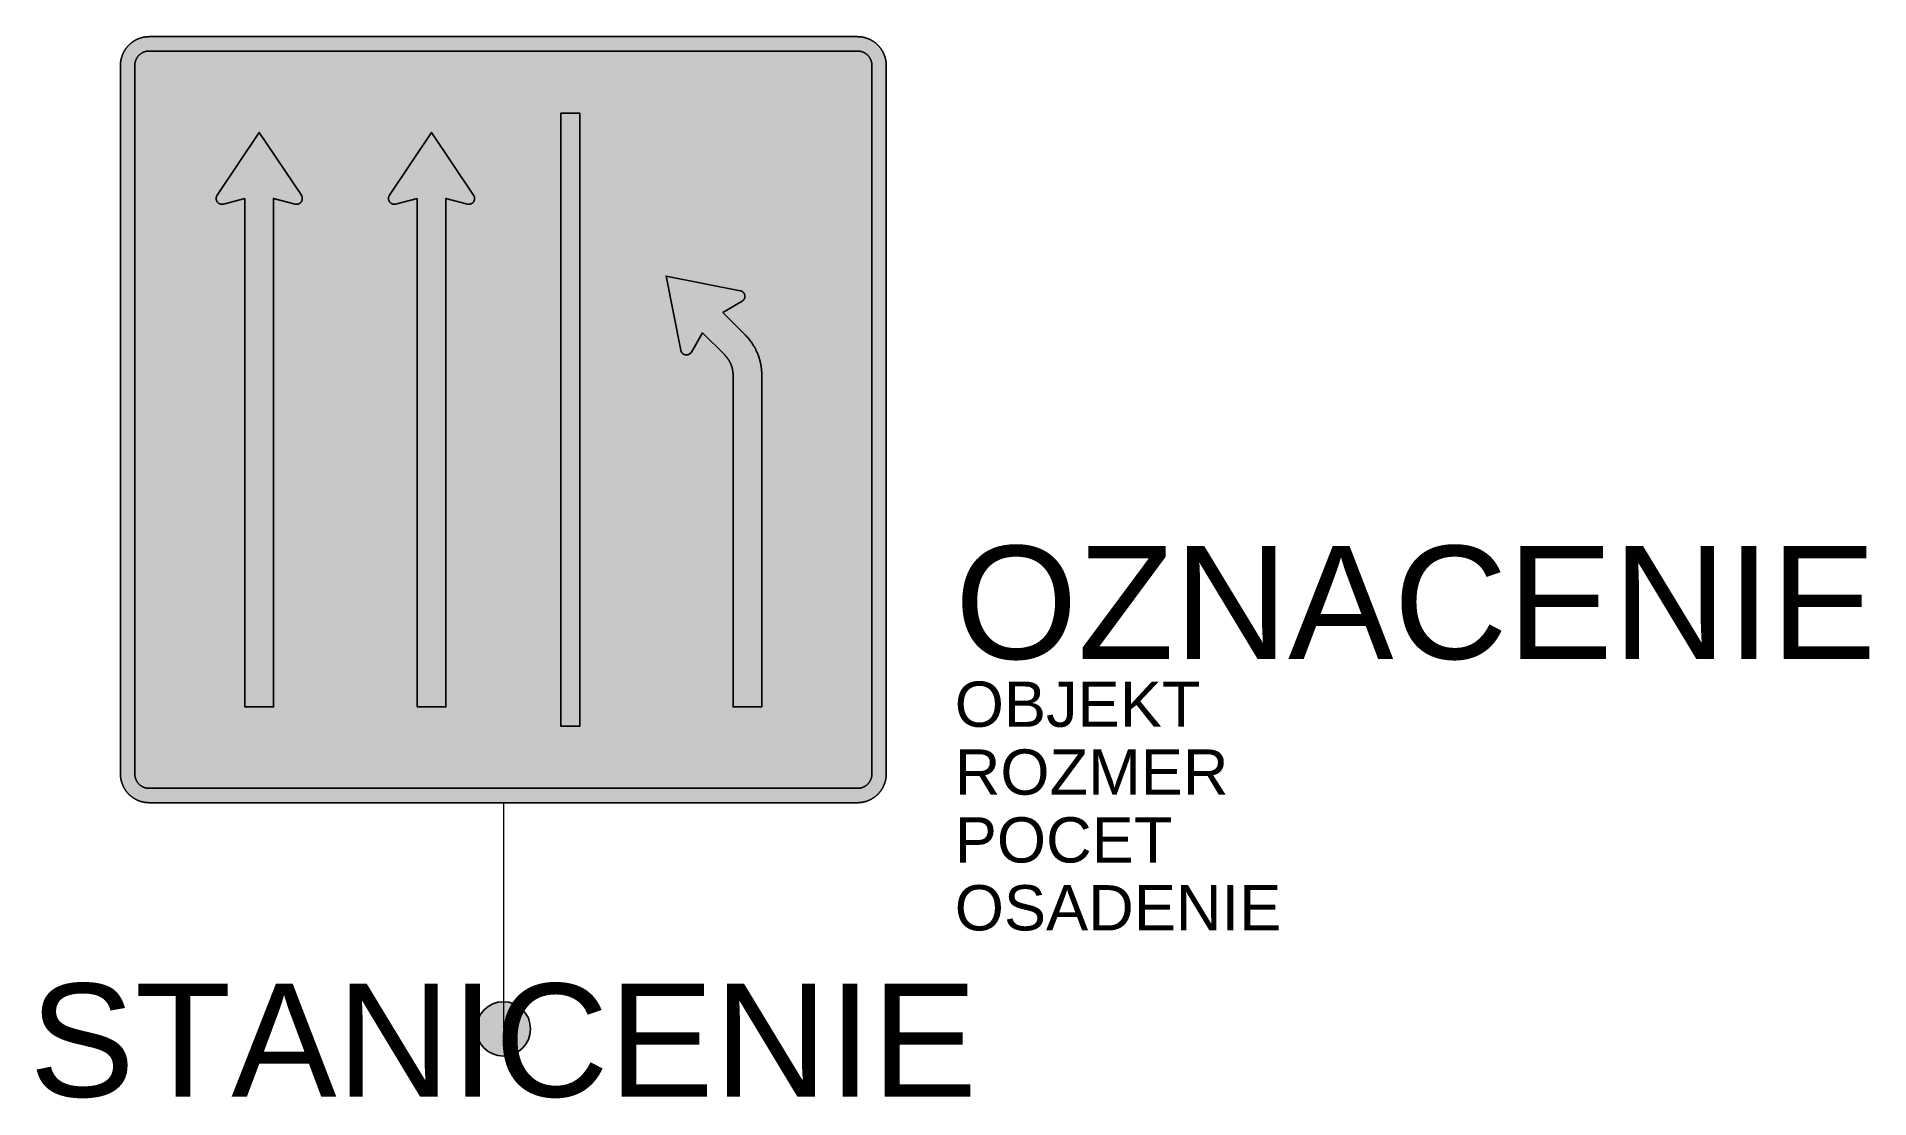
# Model space of a CAD drawing. Header units: metres. Extents: x -10.3 to 30.2, y -1.5 to 21.9.
import ezdxf
from ezdxf.enums import TextEntityAlignment as Align

# ---------------------------------------------------------------- set-up
doc = ezdxf.new("R2010")
doc.units = ezdxf.units.M
doc.layers.get('Defpoints').update_dxf_attribs({"color": 140, "lineweight": 5})
doc.styles.get("Standard").update_dxf_attribs({"font": 'arial.ttf'})

msp = doc.modelspace()

# ---------------------------------------------------------------- hatches: boundary and pattern name
at = {"true_color": 0xf1efea}
for points in [[(-7.83165, 5.000006), (-7.839567, 4.999994), (-7.847415, 5.000147), (-7.855341, 5.000375), (-7.863189, 5.000756), (-7.871037, 5.001215), (-7.87881, 5.001749), (-7.886658, 5.002358), (-7.894431, 5.003042), (-7.902204, 5.003882), (-7.909977, 5.004797), (-7.917747, 5.005787), (-7.925445, 5.00693), (-7.93314, 5.008148), (-7.940838, 5.009444), (-7.948458, 5.010815), (-7.956153, 5.012264), (-7.963773, 5.013863), (-7.971318, 5.01554), (-7.978938, 5.017292), (-7.98648, 5.019122), (-7.993947, 5.021027), (-8.001417, 5.023085), (-8.008884, 5.025218), (-8.016351, 5.027426), (-8.023743, 5.029712), (-8.031135, 5.032076), (-8.038449, 5.03459), (-8.045763, 5.037104), (-8.05308, 5.039771), (-8.060319, 5.042516), (-8.06748, 5.045411), (-8.074644, 5.048306), (-8.081808, 5.051279), (-8.088894, 5.054402), (-8.09598, 5.057603), (-8.102991, 5.060804), (-8.110002, 5.064155), (-8.116935, 5.067662), (-8.123793, 5.071166), (-8.130651, 5.074748), (-8.137509, 5.07848), (-8.144292, 5.082215), (-8.150997, 5.0861), (-8.157702, 5.090063), (-8.164332, 5.094026), (-8.170884, 5.098142), (-8.177439, 5.102333), (-8.183991, 5.106599), (-8.190393, 5.111018), (-8.196792, 5.115437), (-8.203194, 5.119934), (-8.209443, 5.124506), (-8.215689, 5.129231), (-8.221863, 5.133956), (-8.228034, 5.138831), (-8.23413, 5.143709), (-8.240151, 5.148737), (-8.246094, 5.153843), (-8.252037, 5.158949), (-8.25783, 5.164205), (-8.263695, 5.169539), (-8.26941, 5.174873), (-8.27505, 5.18036), (-8.28069, 5.185922), (-8.286252, 5.191562), (-8.291661, 5.197202), (-8.297073, 5.202917), (-8.302407, 5.208707), (-8.307663, 5.214575), (-8.312769, 5.220518), (-8.317875, 5.226461), (-8.322828, 5.232482), (-8.327781, 5.238578), (-8.332656, 5.244749), (-8.337381, 5.250923), (-8.342031, 5.257169), (-8.346678, 5.263418), (-8.351175, 5.26982), (-8.355594, 5.276219), (-8.360013, 5.282621), (-8.364279, 5.289173), (-8.36847, 5.29565), (-8.372586, 5.30228), (-8.376549, 5.30891), (-8.380512, 5.315615), (-8.384397, 5.32232), (-8.388132, 5.329103), (-8.391864, 5.335961), (-8.395446, 5.342819), (-8.399028, 5.349677), (-8.402457, 5.35661), (-8.405808, 5.363621), (-8.409087, 5.370632), (-8.41221, 5.377718), (-8.415333, 5.384804), (-8.418306, 5.391968), (-8.421279, 5.399132), (-8.424096, 5.406293), (-8.426841, 5.413532), (-8.429508, 5.420849), (-8.432022, 5.428163), (-8.434536, 5.435477), (-8.4369, 5.442869), (-8.439261, 5.450261), (-8.441472, 5.457728), (-8.443527, 5.465195), (-8.445585, 5.472665), (-8.447568, 5.480207), (-8.449395, 5.487752), (-8.451147, 5.495294), (-8.452824, 5.502839), (-8.454348, 5.510459), (-8.455872, 5.518154), (-8.457243, 5.525774), (-8.458539, 5.533472), (-8.45976, 5.541167), (-8.460825, 5.54894), (-8.461815, 5.556635), (-8.46273, 5.564408), (-8.46357, 5.572181), (-8.464332, 5.580029), (-8.464941, 5.587802), (-8.465475, 5.59565), (-8.465931, 5.603498), (-8.466237, 5.611349), (-8.466465, 5.619197), (-8.466618, 5.627045), (-8.466693, 5.634971), (-8.466651, 21.298337), (-8.466618, 21.306185), (-8.466465, 21.314033), (-8.466237, 21.321959), (-8.465931, 21.329807), (-8.465475, 21.337655), (-8.464941, 21.345428), (-8.464332, 21.353276), (-8.46357, 21.361049), (-8.46273, 21.368822), (-8.461815, 21.376595), (-8.460825, 21.384368), (-8.45976, 21.392063), (-8.458539, 21.399758), (-8.457243, 21.407456), (-8.455872, 21.415076), (-8.454348, 21.422771), (-8.452824, 21.430391), (-8.451147, 21.437936), (-8.449395, 21.445556), (-8.447568, 21.453023), (-8.445585, 21.460568), (-8.443527, 21.468035), (-8.441472, 21.475502), (-8.439261, 21.482969), (-8.4369, 21.490361), (-8.434536, 21.497753), (-8.432022, 21.505067), (-8.429508, 21.512384), (-8.426841, 21.519623), (-8.424096, 21.526862), (-8.421279, 21.534101), (-8.418306, 21.541262), (-8.415333, 21.548426), (-8.41221, 21.555512), (-8.409087, 21.562598), (-8.405808, 21.569609), (-8.402457, 21.576542), (-8.399028, 21.583553), (-8.395446, 21.590411), (-8.391864, 21.597269), (-8.388132, 21.604127), (-8.384397, 21.61091), (-8.380512, 21.617615), (-8.376549, 21.62432), (-8.372586, 21.63095), (-8.36847, 21.637502), (-8.364279, 21.644057), (-8.360013, 21.650609), (-8.355594, 21.657011), (-8.351175, 21.66341), (-8.346678, 21.669737), (-8.342031, 21.676061), (-8.337381, 21.68231), (-8.332656, 21.688481), (-8.327781, 21.694652), (-8.322828, 21.700748), (-8.317875, 21.706769), (-8.312769, 21.712712), (-8.307663, 21.718655), (-8.302407, 21.724448), (-8.297073, 21.730238), (-8.291661, 21.736031), (-8.286252, 21.741668), (-8.28069, 21.747308), (-8.27505, 21.75287), (-8.26941, 21.758279), (-8.263695, 21.763691), (-8.25783, 21.769025), (-8.252037, 21.774206), (-8.246094, 21.779387), (-8.240151, 21.784493), (-8.23413, 21.789446), (-8.228034, 21.794399), (-8.221863, 21.799199), (-8.215689, 21.803999), (-8.209443, 21.808649), (-8.203194, 21.813296), (-8.196792, 21.817793), (-8.190393, 21.822212), (-8.183991, 21.826556), (-8.177439, 21.8309), (-8.170884, 21.835091), (-8.164332, 21.839204), (-8.157702, 21.843167), (-8.150997, 21.84713), (-8.144292, 21.851015), (-8.137509, 21.85475), (-8.130651, 21.858482), (-8.123793, 21.862064), (-8.116935, 21.865571), (-8.110002, 21.869075), (-8.102991, 21.872429), (-8.09598, 21.875627), (-8.088894, 21.878828), (-8.081808, 21.881954), (-8.074644, 21.884924), (-8.06748, 21.887897), (-8.060319, 21.890717), (-8.05308, 21.893459), (-8.045763, 21.896126), (-8.038449, 21.89864), (-8.031135, 21.901154), (-8.023743, 21.903518), (-8.016351, 21.905804), (-8.008884, 21.908012), (-8.001417, 21.910148), (-7.993947, 21.912203), (-7.98648, 21.914108), (-7.978938, 21.916013), (-7.971318, 21.917768), (-7.963773, 21.919442), (-7.956153, 21.920966), (-7.948458, 21.92249), (-7.940838, 21.923864), (-7.93314, 21.925157), (-7.925445, 21.9263), (-7.917747, 21.927443), (-7.909977, 21.928436), (-7.902204, 21.929348), (-7.894431, 21.930188), (-7.886658, 21.93095), (-7.87881, 21.931559), (-7.871037, 21.932093), (-7.863189, 21.932549), (-7.855341, 21.932855), (-7.847415, 21.933083), (-7.839567, 21.933236), (-7.831719, 21.933311), (7.831683, 21.933338), (7.839498, 21.933236), (7.847421, 21.933083), (7.855272, 21.932855), (7.86312, 21.932549), (7.870968, 21.932093), (7.878816, 21.931559), (7.886589, 21.93095), (7.894437, 21.930188), (7.90221, 21.929348), (7.909983, 21.928436), (7.917678, 21.927443), (7.925451, 21.9263), (7.933146, 21.925157), (7.940844, 21.923864), (7.948464, 21.92249), (7.956084, 21.920966), (7.963704, 21.919442), (7.971324, 21.917768), (7.978866, 21.916013), (7.986411, 21.914108), (7.993956, 21.912203), (8.001423, 21.910148), (8.00889, 21.908012), (8.016357, 21.905804), (8.023749, 21.903518), (8.031141, 21.901154), (8.038455, 21.89864), (8.045772, 21.896126), (8.053011, 21.893459), (8.06025, 21.890717), (8.067489, 21.887897), (8.07465, 21.884924), (8.081814, 21.881954), (8.0889, 21.878828), (8.095986, 21.875627), (8.102997, 21.872429), (8.110008, 21.869075), (8.116941, 21.865571), (8.123799, 21.862064), (8.130657, 21.858482), (8.137515, 21.85475), (8.144298, 21.851015), (8.151003, 21.84713), (8.157708, 21.843167), (8.164338, 21.839204), (8.17089, 21.835091), (8.177445, 21.8309), (8.183997, 21.826556), (8.190399, 21.822212), (8.196798, 21.817793), (8.2032, 21.813296), (8.209449, 21.808649), (8.215698, 21.803999), (8.221869, 21.799199), (8.22804, 21.794399), (8.234136, 21.789446), (8.240157, 21.784493), (8.2461, 21.779387), (8.252043, 21.774206), (8.257911, 21.769025), (8.263704, 21.763691), (8.269419, 21.758279), (8.275056, 21.75287), (8.280696, 21.747308), (8.286258, 21.741668), (8.291667, 21.736031), (8.297079, 21.730238), (8.302413, 21.724448), (8.307669, 21.718655), (8.312775, 21.712712), (8.317881, 21.706769), (8.322834, 21.700748), (8.327787, 21.694652), (8.332665, 21.688481), (8.337387, 21.68231), (8.342037, 21.676061), (8.346684, 21.669737), (8.351181, 21.66341), (8.3556, 21.657011), (8.359944, 21.650609), (8.364288, 21.644057), (8.368479, 21.637502), (8.372592, 21.63095), (8.376555, 21.62432), (8.380518, 21.617615), (8.384403, 21.61091), (8.388138, 21.604127), (8.39187, 21.597269), (8.395452, 21.590411), (8.398959, 21.583553), (8.402388, 21.576542), (8.405739, 21.569609), (8.409015, 21.562598), (8.412216, 21.555512), (8.415342, 21.548426), (8.418312, 21.541262), (8.421207, 21.534101), (8.424105, 21.526862), (8.426847, 21.519623), (8.429439, 21.512384), (8.432028, 21.505067), (8.434542, 21.497753), (8.436906, 21.490361), (8.439192, 21.482969), (8.4414, 21.475502), (8.443536, 21.468035), (8.445591, 21.460568), (8.447496, 21.453023), (8.449326, 21.445556), (8.451078, 21.437936), (8.452755, 21.430391), (8.454354, 21.422771), (8.455803, 21.415076), (8.457174, 21.407456), (8.45847, 21.399758), (8.459688, 21.392063), (8.460756, 21.384368), (8.461824, 21.376595), (8.462736, 21.368822), (8.463576, 21.361049), (8.46426, 21.353276), (8.464872, 21.345428), (8.465403, 21.337655), (8.465862, 21.329807), (8.466243, 21.321959), (8.466471, 21.314033), (8.466624, 21.306185), (8.466624, 21.298337), (8.466681, 5.635004), (8.466624, 5.627045), (8.466471, 5.619197), (8.466243, 5.611349), (8.465862, 5.603498), (8.465403, 5.59565), (8.464872, 5.587802), (8.46426, 5.580029), (8.463576, 5.572181), (8.462736, 5.564408), (8.461824, 5.556635), (8.460756, 5.54894), (8.459688, 5.541167), (8.45847, 5.533472), (8.457174, 5.525774), (8.455803, 5.518154), (8.454354, 5.510459), (8.452755, 5.502839), (8.451078, 5.495294), (8.449326, 5.487752), (8.447496, 5.480207), (8.445591, 5.472665), (8.443536, 5.465195), (8.4414, 5.457728), (8.439192, 5.450261), (8.436906, 5.442869), (8.434542, 5.435477), (8.432028, 5.428163), (8.429439, 5.420849), (8.426847, 5.413532), (8.424105, 5.406293), (8.421207, 5.399132), (8.418312, 5.391968), (8.415342, 5.384804), (8.412216, 5.377718), (8.409015, 5.370632), (8.405739, 5.363621), (8.402388, 5.35661), (8.398959, 5.349677), (8.395452, 5.342819), (8.39187, 5.335961), (8.388138, 5.329103), (8.384403, 5.32232), (8.380518, 5.315615), (8.376555, 5.30891), (8.372592, 5.30228), (8.368479, 5.29565), (8.364288, 5.289173), (8.359944, 5.282621), (8.3556, 5.276219), (8.351181, 5.26982), (8.346684, 5.263418), (8.342037, 5.257169), (8.337387, 5.250923), (8.332665, 5.244749), (8.327787, 5.238578), (8.322834, 5.232482), (8.317881, 5.226461), (8.312775, 5.220518), (8.307669, 5.214575), (8.302413, 5.208707), (8.297079, 5.202917), (8.291667, 5.197202), (8.286258, 5.191562), (8.280696, 5.185922), (8.275056, 5.18036), (8.269419, 5.174873), (8.263704, 5.169539), (8.257911, 5.164205), (8.252043, 5.158949), (8.2461, 5.153843), (8.240157, 5.148737), (8.234136, 5.143709), (8.22804, 5.138831), (8.221869, 5.133956), (8.215698, 5.129231), (8.209449, 5.124506), (8.2032, 5.119934), (8.196798, 5.115437), (8.190399, 5.111018), (8.183997, 5.106599), (8.177445, 5.102333), (8.17089, 5.098142), (8.164338, 5.094026), (8.157708, 5.090063), (8.151003, 5.0861), (8.144298, 5.082215), (8.137515, 5.07848), (8.130657, 5.074748), (8.123799, 5.071166), (8.116941, 5.067662), (8.110008, 5.064155), (8.102997, 5.060804), (8.095986, 5.057603), (8.0889, 5.054402), (8.081814, 5.051279), (8.07465, 5.048306), (8.067489, 5.045411), (8.06025, 5.042516), (8.053011, 5.039771), (8.045772, 5.037104), (8.038455, 5.03459), (8.031141, 5.032076), (8.023749, 5.029712), (8.016357, 5.027426), (8.00889, 5.025218), (8.001423, 5.023085), (7.993956, 5.021027), (7.986411, 5.019122), (7.978866, 5.017292), (7.971324, 5.01554), (7.963704, 5.013863), (7.956084, 5.012264), (7.948464, 5.010815), (7.940844, 5.009444), (7.933146, 5.008148), (7.925451, 5.00693), (7.917678, 5.005787), (7.909983, 5.004797), (7.90221, 5.003882), (7.894437, 5.003042), (7.886589, 5.002358), (7.878816, 5.001749), (7.870968, 5.001215), (7.86312, 5.000756), (7.855272, 5.000375), (7.847421, 5.000147), (7.839498, 4.999994), (7.83165, 4.999994)], [(1.270017, 20.240003), (1.69335, 20.240003), (1.69335, 6.693338), (1.270017, 6.693338)], [(-5.714985, 18.356171), (-6.191235, 18.233171), (-6.191742, 18.233039), (-6.192276, 18.232886), (-6.192732, 18.232736), (-6.193191, 18.232658), (-6.193722, 18.232505), (-6.194181, 18.23243), (-6.194637, 18.232277), (-6.195171, 18.232202), (-6.195627, 18.232049), (-6.196161, 18.231974), (-6.19662, 18.231896), (-6.197151, 18.231743), (-6.19761, 18.231668), (-6.198066, 18.231593), (-6.1986, 18.23144), (-6.199056, 18.231362), (-6.19959, 18.231287), (-6.200049, 18.231212), (-6.20058, 18.231134), (-6.201039, 18.230981), (-6.201573, 18.230906), (-6.202029, 18.230831), (-6.202563, 18.230753), (-6.203019, 18.230678), (-6.203553, 18.2306), (-6.204009, 18.230525), (-6.204543, 18.23045), (-6.205002, 18.230372), (-6.205533, 18.230297), (-6.205992, 18.230219), (-6.206526, 18.230219), (-6.206982, 18.230144), (-6.207516, 18.230069), (-6.207972, 18.229991), (-6.208506, 18.229916), (-6.208962, 18.229916), (-6.209496, 18.229838), (-6.209955, 18.229763), (-6.210486, 18.229763), (-6.210945, 18.229688), (-6.211479, 18.22961), (-6.21201, 18.22961), (-6.212469, 18.229535), (-6.213003, 18.229535), (-6.213459, 18.229457), (-6.213993, 18.229457), (-6.214449, 18.229382), (-6.214983, 18.229382), (-6.215517, 18.229382), (-6.215973, 18.229307), (-6.216507, 18.229307), (-6.216963, 18.229307), (-6.217497, 18.229229), (-6.217956, 18.229229), (-6.218487, 18.229229), (-6.219021, 18.229229), (-6.21948, 18.229154), (-6.220011, 18.229154), (-6.22047, 18.229154), (-6.221004, 18.229154), (-6.221535, 18.229154), (-6.221994, 18.229154), (-6.222528, 18.229154), (-6.223059, 18.229154), (-6.226338, 18.229154), (-6.229536, 18.229307), (-6.232815, 18.229535), (-6.236013, 18.229763), (-6.239214, 18.230144), (-6.24234, 18.2306), (-6.245463, 18.231134), (-6.248586, 18.231743), (-6.251712, 18.232355), (-6.25476, 18.233117), (-6.257808, 18.233954), (-6.260778, 18.234869), (-6.263751, 18.235784), (-6.266646, 18.236849), (-6.269541, 18.237917), (-6.272439, 18.239135), (-6.275256, 18.240356), (-6.278076, 18.241649), (-6.280821, 18.243023), (-6.283563, 18.244469), (-6.28623, 18.245918), (-6.288897, 18.247517), (-6.291489, 18.249119), (-6.294003, 18.250793), (-6.296517, 18.252548), (-6.299031, 18.254375), (-6.301395, 18.256205), (-6.303831, 18.25811), (-6.306117, 18.26009), (-6.308403, 18.262148), (-6.310614, 18.264206), (-6.312825, 18.266339), (-6.314958, 18.268472), (-6.317016, 18.270758), (-6.319071, 18.273044), (-6.320976, 18.27533), (-6.322959, 18.277694), (-6.324786, 18.28013), (-6.326616, 18.282569), (-6.328293, 18.285083), (-6.330045, 18.287675), (-6.331644, 18.290267), (-6.333168, 18.292934), (-6.334692, 18.295601), (-6.336141, 18.298343), (-6.337512, 18.301085), (-6.338808, 18.30383), (-6.340026, 18.306725), (-6.341247, 18.309545), (-6.342312, 18.31244), (-6.34338, 18.315413), (-6.344295, 18.318383), (-6.34521, 18.321356), (-6.346047, 18.324404), (-6.346734, 18.327452), (-6.347418, 18.3305), (-6.348027, 18.333623), (-6.348561, 18.336824), (-6.34902, 18.339947), (-6.349401, 18.343148), (-6.349629, 18.346349), (-6.349857, 18.349625), (-6.35001, 18.352826), (-6.35001, 18.356102), (-6.35001, 18.357323), (-6.35001, 18.358466), (-6.35001, 18.359684), (-6.349932, 18.360827), (-6.349857, 18.362045), (-6.349857, 18.363188), (-6.349782, 18.364331), (-6.349704, 18.365552), (-6.349551, 18.366695), (-6.349476, 18.367838), (-6.349401, 18.369056), (-6.349248, 18.370199), (-6.349095, 18.371342), (-6.348942, 18.372485), (-6.348789, 18.373706), (-6.348639, 18.374849), (-6.348486, 18.375992), (-6.348258, 18.377135), (-6.348105, 18.378278), (-6.347877, 18.379421), (-6.347646, 18.380564), (-6.347418, 18.381707), (-6.34719, 18.38285), (-6.346884, 18.383993), (-6.346656, 18.385136), (-6.346353, 18.386279), (-6.346122, 18.387422), (-6.345819, 18.388565), (-6.345513, 18.389708), (-6.34521, 18.390773), (-6.344829, 18.391916), (-6.344523, 18.393059), (-6.344217, 18.394127), (-6.343836, 18.39527), (-6.343455, 18.396335), (-6.343074, 18.397478), (-6.342693, 18.398546), (-6.342312, 18.399689), (-6.341931, 18.400757), (-6.341475, 18.4019), (-6.341094, 18.402965), (-6.340638, 18.404033), (-6.340179, 18.405098), (-6.339723, 18.406166), (-6.339264, 18.407234), (-6.338808, 18.408299), (-6.338274, 18.409367), (-6.337818, 18.410432), (-6.337284, 18.4115), (-6.33675, 18.412568), (-6.336216, 18.413633), (-6.335685, 18.414623), (-6.335151, 18.415691), (-6.334617, 18.416681), (-6.334008, 18.417749), (-6.333474, 18.418739), (-6.332865, 18.419807), (-6.332256, 18.420797), (-6.331644, 18.421787), (-6.331035, 18.422777), (-6.330426, 18.423845), (-6.329817, 18.424835), (-6.329208, 18.425825), (-6.328521, 18.42674), (-5.397483, 19.81667), (-4.466436, 18.426815), (-4.465812, 18.425825), (-4.465203, 18.424835), (-4.464516, 18.423845), (-4.463907, 18.422777), (-4.463298, 18.421787), (-4.462689, 18.420797), (-4.462077, 18.419807), (-4.461546, 18.418739), (-4.460934, 18.417749), (-4.460403, 18.416681), (-4.459869, 18.415691), (-4.45926, 18.414623), (-4.458726, 18.413633), (-4.458267, 18.412568), (-4.457736, 18.4115), (-4.457202, 18.410432), (-4.456743, 18.409367), (-4.456212, 18.408299), (-4.455753, 18.407234), (-4.455297, 18.406166), (-4.454838, 18.405098), (-4.454382, 18.404033), (-4.453926, 18.402965), (-4.453545, 18.4019), (-4.453086, 18.400757), (-4.452705, 18.399689), (-4.452324, 18.398546), (-4.451943, 18.397478), (-4.451562, 18.396335), (-4.451181, 18.39527), (-4.4508, 18.394127), (-4.450497, 18.393059), (-4.450191, 18.391916), (-4.44981, 18.390773), (-4.449504, 18.389708), (-4.449201, 18.388565), (-4.448895, 18.387422), (-4.448667, 18.386279), (-4.448361, 18.385136), (-4.448133, 18.383993), (-4.44783, 18.38285), (-4.447599, 18.381707), (-4.447371, 18.380564), (-4.447143, 18.379421), (-4.44699, 18.378278), (-4.446762, 18.377135), (-4.446609, 18.375992), (-4.446381, 18.374849), (-4.446228, 18.373706), (-4.446075, 18.372485), (-4.445925, 18.371342), (-4.445772, 18.370199), (-4.445694, 18.369056), (-4.445544, 18.367838), (-4.445466, 18.366695), (-4.445391, 18.365552), (-4.445313, 18.364331), (-4.445238, 18.363188), (-4.445163, 18.362045), (-4.445085, 18.360827), (-4.445085, 18.359684), (-4.44501, 18.358466), (-4.44501, 18.357323), (-4.44501, 18.356102), (-4.445085, 18.352826), (-4.445163, 18.349625), (-4.445391, 18.346349), (-4.445694, 18.343148), (-4.446075, 18.339947), (-4.446456, 18.336824), (-4.44699, 18.333623), (-4.447599, 18.3305), (-4.448286, 18.327452), (-4.449048, 18.324404), (-4.44981, 18.321356), (-4.450725, 18.318383), (-4.451715, 18.315413), (-4.452705, 18.31244), (-4.453848, 18.309545), (-4.454991, 18.306725), (-4.456212, 18.30383), (-4.457505, 18.301085), (-4.458879, 18.298343), (-4.460325, 18.295601), (-4.461849, 18.292934), (-4.463373, 18.290267), (-4.46505, 18.287675), (-4.466727, 18.285083), (-4.468479, 18.282569), (-4.470231, 18.28013), (-4.472136, 18.277694), (-4.474041, 18.27533), (-4.476024, 18.273044), (-4.478004, 18.270758), (-4.480062, 18.268472), (-4.482195, 18.266339), (-4.484406, 18.264206), (-4.486614, 18.262148), (-4.4889, 18.26009), (-4.491264, 18.25811), (-4.493625, 18.256205), (-4.496064, 18.254375), (-4.498503, 18.252548), (-4.501017, 18.250793), (-4.503531, 18.249119), (-4.506198, 18.247517), (-4.50879, 18.245918), (-4.511457, 18.244469), (-4.514199, 18.243023), (-4.516941, 18.241649), (-4.519761, 18.240356), (-4.522581, 18.239135), (-4.525476, 18.237917), (-4.528371, 18.236849), (-4.531269, 18.235784), (-4.534239, 18.234869), (-4.537212, 18.233954), (-4.54026, 18.233117), (-4.543308, 18.232355), (-4.546431, 18.231743), (-4.549557, 18.231134), (-4.55268, 18.2306), (-4.555881, 18.230144), (-4.559004, 18.229763), (-4.56228, 18.229535), (-4.565481, 18.229307), (-4.568757, 18.229154), (-4.572036, 18.229154), (-4.572492, 18.229154), (-4.573026, 18.229154), (-4.57356, 18.229154), (-4.574016, 18.229154), (-4.57455, 18.229154), (-4.575006, 18.229154), (-4.57554, 18.229154), (-4.575996, 18.229229), (-4.57653, 18.229229), (-4.577064, 18.229229), (-4.57752, 18.229229), (-4.578054, 18.229307), (-4.578513, 18.229307), (-4.579044, 18.229307), (-4.579503, 18.229382), (-4.580037, 18.229382), (-4.580568, 18.229382), (-4.581027, 18.229457), (-4.581561, 18.229457), (-4.582017, 18.229535), (-4.582551, 18.229535), (-4.583007, 18.22961), (-4.583541, 18.22961), (-4.583997, 18.229688), (-4.584531, 18.229763), (-4.585065, 18.229763), (-4.585521, 18.229838), (-4.586055, 18.229916), (-4.586514, 18.229916), (-4.587045, 18.229991), (-4.587504, 18.230069), (-4.588038, 18.230144), (-4.588494, 18.230219), (-4.589028, 18.230219), (-4.589484, 18.230297), (-4.590018, 18.230372), (-4.590474, 18.23045), (-4.591008, 18.230525), (-4.591467, 18.2306), (-4.591998, 18.230678), (-4.592457, 18.230753), (-4.592991, 18.230831), (-4.593447, 18.230906), (-4.593981, 18.230981), (-4.594437, 18.231134), (-4.594971, 18.231212), (-4.595427, 18.231287), (-4.595961, 18.231362), (-4.59642, 18.23144), (-4.596951, 18.231593), (-4.59741, 18.231668), (-4.597866, 18.231743), (-4.5984, 18.231896), (-4.598856, 18.231974), (-4.59939, 18.232049), (-4.599849, 18.232202), (-4.60038, 18.232277), (-4.600839, 18.23243), (-4.601295, 18.232505), (-4.601829, 18.232658), (-4.602285, 18.232736), (-4.602819, 18.232886), (-4.603278, 18.233039), (-4.603734, 18.233117), (-5.079984, 18.356171), (-5.079984, 7.116671), (-5.714985, 7.116671)], [(-1.904985, 18.356171), (-2.381235, 18.233171), (-2.381742, 18.233039), (-2.382276, 18.232886), (-2.382732, 18.232736), (-2.383191, 18.232658), (-2.383722, 18.232505), (-2.384181, 18.23243), (-2.384637, 18.232277), (-2.385171, 18.232202), (-2.385627, 18.232049), (-2.386161, 18.231974), (-2.38662, 18.231896), (-2.387151, 18.231743), (-2.38761, 18.231668), (-2.388066, 18.231593), (-2.3886, 18.23144), (-2.389056, 18.231362), (-2.38959, 18.231287), (-2.390049, 18.231212), (-2.39058, 18.231134), (-2.391039, 18.230981), (-2.391573, 18.230906), (-2.392029, 18.230831), (-2.392563, 18.230753), (-2.393019, 18.230678), (-2.393553, 18.2306), (-2.394009, 18.230525), (-2.394543, 18.23045), (-2.395002, 18.230372), (-2.395533, 18.230297), (-2.395992, 18.230219), (-2.396526, 18.230219), (-2.396982, 18.230144), (-2.397516, 18.230069), (-2.397972, 18.229991), (-2.398506, 18.229916), (-2.398962, 18.229916), (-2.399496, 18.229838), (-2.399955, 18.229763), (-2.400486, 18.229763), (-2.400945, 18.229688), (-2.401479, 18.22961), (-2.40201, 18.22961), (-2.402469, 18.229535), (-2.403003, 18.229535), (-2.403459, 18.229457), (-2.403993, 18.229457), (-2.404449, 18.229382), (-2.404983, 18.229382), (-2.405517, 18.229382), (-2.405973, 18.229307), (-2.406507, 18.229307), (-2.406963, 18.229307), (-2.407497, 18.229229), (-2.407956, 18.229229), (-2.408487, 18.229229), (-2.409021, 18.229229), (-2.40948, 18.229154), (-2.410011, 18.229154), (-2.41047, 18.229154), (-2.411004, 18.229154), (-2.411535, 18.229154), (-2.411994, 18.229154), (-2.412528, 18.229154), (-2.412984, 18.229154), (-2.416338, 18.229154), (-2.419536, 18.229307), (-2.422815, 18.229535), (-2.426013, 18.229763), (-2.429214, 18.230144), (-2.43234, 18.2306), (-2.435463, 18.231134), (-2.438586, 18.231743), (-2.441712, 18.232355), (-2.44476, 18.233117), (-2.447808, 18.233954), (-2.450778, 18.234869), (-2.453751, 18.235784), (-2.456646, 18.236849), (-2.459541, 18.237917), (-2.462439, 18.239135), (-2.465256, 18.240356), (-2.468076, 18.241649), (-2.470821, 18.243023), (-2.473563, 18.244469), (-2.47623, 18.245918), (-2.478897, 18.247517), (-2.481489, 18.249119), (-2.484003, 18.250793), (-2.486517, 18.252548), (-2.489031, 18.254375), (-2.491395, 18.256205), (-2.493831, 18.25811), (-2.496117, 18.26009), (-2.498403, 18.262148), (-2.500614, 18.264206), (-2.502825, 18.266339), (-2.504958, 18.268472), (-2.507016, 18.270758), (-2.509071, 18.273044), (-2.510976, 18.27533), (-2.512959, 18.277694), (-2.514786, 18.28013), (-2.516616, 18.282569), (-2.518293, 18.285083), (-2.520045, 18.287675), (-2.521644, 18.290267), (-2.523168, 18.292934), (-2.524692, 18.295601), (-2.526141, 18.298343), (-2.527512, 18.301085), (-2.528808, 18.30383), (-2.530026, 18.306725), (-2.531247, 18.309545), (-2.532312, 18.31244), (-2.53338, 18.315413), (-2.534295, 18.318383), (-2.53521, 18.321356), (-2.536047, 18.324404), (-2.536734, 18.327452), (-2.537418, 18.3305), (-2.538027, 18.333623), (-2.538561, 18.336824), (-2.53902, 18.339947), (-2.539401, 18.343148), (-2.539629, 18.346349), (-2.539857, 18.349625), (-2.54001, 18.352826), (-2.54001, 18.356102), (-2.54001, 18.357323), (-2.54001, 18.358466), (-2.54001, 18.359684), (-2.539932, 18.360827), (-2.539857, 18.362045), (-2.539857, 18.363188), (-2.539782, 18.364331), (-2.539704, 18.365552), (-2.539551, 18.366695), (-2.539476, 18.367838), (-2.539401, 18.369056), (-2.539248, 18.370199), (-2.539095, 18.371342), (-2.538942, 18.372485), (-2.538789, 18.373706), (-2.538639, 18.374849), (-2.538486, 18.375992), (-2.538258, 18.377135), (-2.538105, 18.378278), (-2.537877, 18.379421), (-2.537646, 18.380564), (-2.537418, 18.381707), (-2.53719, 18.38285), (-2.536884, 18.383993), (-2.536656, 18.385136), (-2.536353, 18.386279), (-2.536122, 18.387422), (-2.535819, 18.388565), (-2.535513, 18.389708), (-2.53521, 18.390773), (-2.534829, 18.391916), (-2.534523, 18.393059), (-2.534217, 18.394127), (-2.533836, 18.39527), (-2.533455, 18.396335), (-2.533074, 18.397478), (-2.532693, 18.398546), (-2.532312, 18.399689), (-2.531931, 18.400757), (-2.531475, 18.4019), (-2.531094, 18.402965), (-2.530638, 18.404033), (-2.530179, 18.405098), (-2.529723, 18.406166), (-2.529264, 18.407234), (-2.528808, 18.408299), (-2.528274, 18.409367), (-2.527818, 18.410432), (-2.527284, 18.4115), (-2.52675, 18.412568), (-2.526216, 18.413633), (-2.525685, 18.414623), (-2.525151, 18.415691), (-2.524617, 18.416681), (-2.524008, 18.417749), (-2.523474, 18.418739), (-2.522865, 18.419807), (-2.522256, 18.420797), (-2.521644, 18.421787), (-2.521035, 18.422777), (-2.520426, 18.423845), (-2.519817, 18.424835), (-2.519208, 18.425825), (-2.518521, 18.42674), (-1.587483, 19.81667), (-0.656436, 18.426815), (-0.655812, 18.425825), (-0.655203, 18.424835), (-0.654516, 18.423845), (-0.653907, 18.422777), (-0.653298, 18.421787), (-0.652689, 18.420797), (-0.652077, 18.419807), (-0.651546, 18.418739), (-0.650934, 18.417749), (-0.650403, 18.416681), (-0.649869, 18.415691), (-0.64926, 18.414623), (-0.648726, 18.413633), (-0.648267, 18.412568), (-0.647736, 18.4115), (-0.647202, 18.410432), (-0.646743, 18.409367), (-0.646212, 18.408299), (-0.645753, 18.407234), (-0.645297, 18.406166), (-0.644838, 18.405098), (-0.644382, 18.404033), (-0.643926, 18.402965), (-0.643545, 18.4019), (-0.643086, 18.400757), (-0.642705, 18.399689), (-0.642324, 18.398546), (-0.641943, 18.397478), (-0.641562, 18.396335), (-0.641181, 18.39527), (-0.6408, 18.394127), (-0.640497, 18.393059), (-0.640191, 18.391916), (-0.63981, 18.390773), (-0.639504, 18.389708), (-0.639201, 18.388565), (-0.638895, 18.387422), (-0.638667, 18.386279), (-0.638361, 18.385136), (-0.638133, 18.383993), (-0.63783, 18.38285), (-0.637599, 18.381707), (-0.637371, 18.380564), (-0.637143, 18.379421), (-0.63699, 18.378278), (-0.636762, 18.377135), (-0.636609, 18.375992), (-0.636381, 18.374849), (-0.636228, 18.373706), (-0.636075, 18.372485), (-0.635925, 18.371342), (-0.635772, 18.370199), (-0.635694, 18.369056), (-0.635544, 18.367838), (-0.635466, 18.366695), (-0.635391, 18.365552), (-0.635313, 18.364331), (-0.635238, 18.363188), (-0.635163, 18.362045), (-0.635085, 18.360827), (-0.635085, 18.359684), (-0.63501, 18.358466), (-0.63501, 18.357323), (-0.63501, 18.356102), (-0.635085, 18.352826), (-0.635163, 18.349625), (-0.635391, 18.346349), (-0.635694, 18.343148), (-0.636075, 18.339947), (-0.636456, 18.336824), (-0.63699, 18.333623), (-0.637599, 18.3305), (-0.638286, 18.327452), (-0.639048, 18.324404), (-0.63981, 18.321356), (-0.640725, 18.318383), (-0.641715, 18.315413), (-0.642705, 18.31244), (-0.643848, 18.309545), (-0.644991, 18.306725), (-0.646212, 18.30383), (-0.647505, 18.301085), (-0.648879, 18.298343), (-0.650325, 18.295601), (-0.651849, 18.292934), (-0.653373, 18.290267), (-0.65505, 18.287675), (-0.656727, 18.285083), (-0.658479, 18.282569), (-0.660231, 18.28013), (-0.662136, 18.277694), (-0.664041, 18.27533), (-0.666024, 18.273044), (-0.668004, 18.270758), (-0.670062, 18.268472), (-0.672195, 18.266339), (-0.674406, 18.264206), (-0.676614, 18.262148), (-0.6789, 18.26009), (-0.681264, 18.25811), (-0.683625, 18.256205), (-0.686064, 18.254375), (-0.688503, 18.252548), (-0.691017, 18.250793), (-0.693531, 18.249119), (-0.696198, 18.247517), (-0.69879, 18.245918), (-0.701457, 18.244469), (-0.704199, 18.243023), (-0.706941, 18.241649), (-0.709761, 18.240356), (-0.712581, 18.239135), (-0.715476, 18.237917), (-0.718371, 18.236849), (-0.721269, 18.235784), (-0.724239, 18.234869), (-0.727212, 18.233954), (-0.73026, 18.233117), (-0.733308, 18.232355), (-0.736431, 18.231743), (-0.739557, 18.231134), (-0.74268, 18.2306), (-0.745881, 18.230144), (-0.749004, 18.229763), (-0.75228, 18.229535), (-0.755481, 18.229307), (-0.758757, 18.229154), (-0.762036, 18.229154), (-0.762492, 18.229154), (-0.763026, 18.229154), (-0.76356, 18.229154), (-0.764016, 18.229154), (-0.76455, 18.229154), (-0.765006, 18.229154), (-0.76554, 18.229154), (-0.765996, 18.229229), (-0.76653, 18.229229), (-0.767064, 18.229229), (-0.76752, 18.229229), (-0.768054, 18.229307), (-0.768513, 18.229307), (-0.769044, 18.229307), (-0.769503, 18.229382), (-0.770037, 18.229382), (-0.770568, 18.229382), (-0.771027, 18.229457), (-0.771561, 18.229457), (-0.772017, 18.229535), (-0.772551, 18.229535), (-0.773007, 18.22961), (-0.773541, 18.22961), (-0.773997, 18.229688), (-0.774531, 18.229763), (-0.775065, 18.229763), (-0.775521, 18.229838), (-0.776055, 18.229916), (-0.776514, 18.229916), (-0.777045, 18.229991), (-0.777504, 18.230069), (-0.778038, 18.230144), (-0.778494, 18.230219), (-0.779028, 18.230219), (-0.779484, 18.230297), (-0.780018, 18.230372), (-0.780474, 18.23045), (-0.781008, 18.230525), (-0.781467, 18.2306), (-0.781998, 18.230678), (-0.782457, 18.230753), (-0.782991, 18.230831), (-0.783447, 18.230906), (-0.783981, 18.230981), (-0.784437, 18.231134), (-0.784971, 18.231212), (-0.785427, 18.231287), (-0.785961, 18.231362), (-0.78642, 18.23144), (-0.786951, 18.231593), (-0.78741, 18.231668), (-0.787866, 18.231743), (-0.7884, 18.231896), (-0.788856, 18.231974), (-0.78939, 18.232049), (-0.789849, 18.232202), (-0.79038, 18.232277), (-0.790839, 18.23243), (-0.791295, 18.232505), (-0.791829, 18.232658), (-0.792285, 18.232736), (-0.792819, 18.232886), (-0.793278, 18.233039), (-0.793734, 18.233117), (-1.269984, 18.356171), (-1.269984, 7.116671), (-1.904985, 7.116671)], [(4.855617, 15.833444), (5.279322, 16.08323), (5.281083, 16.084277), (5.282835, 16.08542), (5.284665, 16.086563), (5.286339, 16.087706), (5.288094, 16.088849), (5.289768, 16.090067), (5.291445, 16.091363), (5.293122, 16.092581), (5.294721, 16.093877), (5.296323, 16.095173), (5.297922, 16.096544), (5.299446, 16.097915), (5.30097, 16.099286), (5.302494, 16.100735), (5.303943, 16.102106), (5.305389, 16.103555), (5.306838, 16.105079), (5.308209, 16.106603), (5.30958, 16.108049), (5.310954, 16.109651), (5.312247, 16.111175), (5.313543, 16.112774), (5.314839, 16.114376), (5.316057, 16.115975), (5.317278, 16.117652), (5.318496, 16.119251), (5.319639, 16.120928), (5.320782, 16.12268), (5.321925, 16.124357), (5.322993, 16.126109), (5.324058, 16.127861), (5.325051, 16.129616), (5.326041, 16.131368), (5.327031, 16.133195), (5.327946, 16.13495), (5.328861, 16.136777), (5.329773, 16.138607), (5.330613, 16.140512), (5.33145, 16.142339), (5.332212, 16.144244), (5.332974, 16.146149), (5.333736, 16.148054), (5.334423, 16.149959), (5.335107, 16.151864), (5.335719, 16.153847), (5.336328, 16.155827), (5.336937, 16.157732), (5.337471, 16.159715), (5.338005, 16.161695), (5.338461, 16.163753), (5.338917, 16.165733), (5.339376, 16.167791), (5.339757, 16.169771), (5.34006, 16.171829), (5.340441, 16.173887), (5.340672, 16.175945), (5.340975, 16.178003), (5.341203, 16.180058), (5.341356, 16.182116), (5.341509, 16.184174), (5.341662, 16.186307), (5.341737, 16.188365), (5.341815, 16.190498), (5.341815, 16.192556), (5.341737, 16.195451), (5.341662, 16.198271), (5.341509, 16.201013), (5.341281, 16.203833), (5.341053, 16.206653), (5.340672, 16.209395), (5.340291, 16.21214), (5.339832, 16.214882), (5.339298, 16.217549), (5.338767, 16.220294), (5.338155, 16.222961), (5.337471, 16.225628), (5.336709, 16.228217), (5.335947, 16.230809), (5.335032, 16.233398), (5.334195, 16.23599), (5.333202, 16.238504), (5.332212, 16.241018), (5.331147, 16.243535), (5.330004, 16.245971), (5.328861, 16.24841), (5.32764, 16.250849), (5.326422, 16.25321), (5.325051, 16.255574), (5.323755, 16.25786), (5.322306, 16.260146), (5.32086, 16.262432), (5.319336, 16.26464), (5.317812, 16.266851), (5.31621, 16.268984), (5.314611, 16.271117), (5.312934, 16.273253), (5.311182, 16.275308), (5.30943, 16.277291), (5.3076, 16.279271), (5.30577, 16.281176), (5.303865, 16.283081), (5.30196, 16.284986), (5.29998, 16.286816), (5.297922, 16.288568), (5.295864, 16.29032), (5.293809, 16.291997), (5.291673, 16.293674), (5.28954, 16.295273), (5.287332, 16.296875), (5.285046, 16.298399), (5.282835, 16.299845), (5.280474, 16.301294), (5.278188, 16.302665), (5.275749, 16.304036), (5.273385, 16.305257), (5.270949, 16.30655), (5.268432, 16.307693), (5.265996, 16.308836), (5.263404, 16.309904), (5.26089, 16.310972), (5.258298, 16.311884), (5.255631, 16.312799), (5.253042, 16.313714), (5.250375, 16.314476), (5.24763, 16.315238), (5.244888, 16.315925), (5.242143, 16.316609), (5.239401, 16.317143), (3.59835, 16.641671), (3.922803, 15.000587), (3.923352, 14.99774), (3.923961, 14.994998), (3.924645, 14.992331), (3.925407, 14.989586), (3.926247, 14.986919), (3.927084, 14.984252), (3.927999, 14.981663), (3.928989, 14.979071), (3.930057, 14.976479), (3.931122, 14.973965), (3.932265, 14.971451), (3.933408, 14.969012), (3.934629, 14.966573), (3.935925, 14.964137), (3.937296, 14.961773), (3.938667, 14.959487), (3.940116, 14.957126), (3.941562, 14.95484), (3.943086, 14.952629), (3.944688, 14.950421), (3.946287, 14.948285), (3.947886, 14.946152), (3.949641, 14.944019), (3.951393, 14.942039), (3.953145, 14.939981), (3.954975, 14.937998), (3.956802, 14.936093), (3.958707, 14.934188), (3.96069, 14.932361), (3.96267, 14.930531), (3.96465, 14.928779), (3.966708, 14.927027), (3.968841, 14.92535), (3.970977, 14.923751), (3.97311, 14.922149), (3.975318, 14.92055), (3.977529, 14.919101), (3.97974, 14.917655), (3.982101, 14.916206), (3.984387, 14.914835), (3.986748, 14.913539), (3.989112, 14.912321), (3.991551, 14.9111), (3.993987, 14.909882), (3.996426, 14.908814), (3.99894, 14.907749), (4.001457, 14.906756), (4.003971, 14.905766), (4.00656, 14.904851), (4.009077, 14.904014), (4.011744, 14.903252), (4.014333, 14.90249), (4.017, 14.901803), (4.019667, 14.901194), (4.022334, 14.900585), (4.025079, 14.900129), (4.027821, 14.89967), (4.030563, 14.899289), (4.033308, 14.898908), (4.036128, 14.898605), (4.03887, 14.898452), (4.04169, 14.898299), (4.04451, 14.898146), (4.047327, 14.898146), (4.049463, 14.898146), (4.051596, 14.898224), (4.053654, 14.898299), (4.055709, 14.898452), (4.057845, 14.898605), (4.0599, 14.898755), (4.061958, 14.898986), (4.064016, 14.899214), (4.066074, 14.899517), (4.068132, 14.899823), (4.070187, 14.900204), (4.07217, 14.900585), (4.074228, 14.901041), (4.076208, 14.9015), (4.078188, 14.901956), (4.080171, 14.90249), (4.082151, 14.903024), (4.084134, 14.903558), (4.086114, 14.904167), (4.088019, 14.904851), (4.089999, 14.905538), (4.091904, 14.906225), (4.093809, 14.906909), (4.095714, 14.907671), (4.097619, 14.908511), (4.099449, 14.909348), (4.101279, 14.910185), (4.103184, 14.911025), (4.104936, 14.91194), (4.106763, 14.91293), (4.108593, 14.913845), (4.110345, 14.91491), (4.112097, 14.9159), (4.113852, 14.916968), (4.115604, 14.918036), (4.117281, 14.919179), (4.118955, 14.920244), (4.120632, 14.921465), (4.122309, 14.922608), (4.123986, 14.923826), (4.125585, 14.925122), (4.127187, 14.92634), (4.128786, 14.927636), (4.13031, 14.929007), (4.131834, 14.930378), (4.133358, 14.931752), (4.134882, 14.933123), (4.136331, 14.934569), (4.137777, 14.936018), (4.139226, 14.937467), (4.140672, 14.938991), (4.142046, 14.940515), (4.143417, 14.942039), (4.144713, 14.943638), (4.146084, 14.945237), (4.14738, 14.946839), (4.148598, 14.948516), (4.149816, 14.95019), (4.151037, 14.951867), (4.152255, 14.953544), (4.153398, 14.955296), (4.154541, 14.957048), (4.155684, 14.958878), (4.156752, 14.96063), (4.406577, 15.384404), (4.894068, 14.896946), (4.899549, 14.891288), (4.905036, 14.885651), (4.910445, 14.879858), (4.915704, 14.874068), (4.92096, 14.868275), (4.926144, 14.862332), (4.931172, 14.856389), (4.9362, 14.850368), (4.941153, 14.844272), (4.945956, 14.838101), (4.950756, 14.83193), (4.955403, 14.825681), (4.959975, 14.819432), (4.964547, 14.81303), (4.968966, 14.806631), (4.97331, 14.800229), (4.977579, 14.793677), (4.98177, 14.7872), (4.985883, 14.78057), (4.989921, 14.77394), (4.993884, 14.767235), (4.997694, 14.76053), (5.001504, 14.753747), (5.005161, 14.746889), (5.008821, 14.740031), (5.012325, 14.733173), (5.015754, 14.72624), (5.019108, 14.719229), (5.022384, 14.712218), (5.025585, 14.705132), (5.028633, 14.698046), (5.031681, 14.690882), (5.034576, 14.683721), (5.037396, 14.676557), (5.040138, 14.669318), (5.042805, 14.662004), (5.045397, 14.654687), (5.047833, 14.647373), (5.050272, 14.639981), (5.052558, 14.632589), (5.054769, 14.625122), (5.056902, 14.61773), (5.058882, 14.610188), (5.060865, 14.602718), (5.062692, 14.595176), (5.064447, 14.587556), (5.066121, 14.580011), (5.067645, 14.572391), (5.069169, 14.564696), (5.070543, 14.557076), (5.071836, 14.549378), (5.073057, 14.541683), (5.074122, 14.533988), (5.075115, 14.526215), (5.076027, 14.518442), (5.076867, 14.510669), (5.077629, 14.502896), (5.078238, 14.495048), (5.078772, 14.4872), (5.079228, 14.479352), (5.079534, 14.471504), (5.079762, 14.463653), (5.079915, 14.455805), (5.07999, 14.447882), (5.080014, 7.116671), (5.715015, 7.116671), (5.715015, 14.447936), (5.714889, 14.463653), (5.714583, 14.479427), (5.714127, 14.495201), (5.71344, 14.510897), (5.712528, 14.526596), (5.71146, 14.542217), (5.710242, 14.557838), (5.708793, 14.573459), (5.707116, 14.589002), (5.705289, 14.604548), (5.703306, 14.620016), (5.701098, 14.635409), (5.698659, 14.650877), (5.696067, 14.666195), (5.693325, 14.681585), (5.690352, 14.696825), (5.687229, 14.712065), (5.683875, 14.72723), (5.680371, 14.742395), (5.676714, 14.757482), (5.672826, 14.772494), (5.668713, 14.787503), (5.664522, 14.80244), (5.6601, 14.817299), (5.655528, 14.83208), (5.650728, 14.846789), (5.645775, 14.861495), (5.640594, 14.876126), (5.635335, 14.890679), (5.629851, 14.905157), (5.624136, 14.91956), (5.618343, 14.933885), (5.612325, 14.94821), (5.606151, 14.962382), (5.599752, 14.976479), (5.593197, 14.990576), (5.586492, 15.004523), (5.579634, 15.018389), (5.572623, 15.032183), (5.565384, 15.045899), (5.557992, 15.059537), (5.55045, 15.073103), (5.542752, 15.086588), (5.534829, 15.099923), (5.52675, 15.113258), (5.518599, 15.126443), (5.510217, 15.139472), (5.501604, 15.152501), (5.492919, 15.16538), (5.484003, 15.178181), (5.475012, 15.190907), (5.46579, 15.20348), (5.456418, 15.215978), (5.446893, 15.22832), (5.437215, 15.24059), (5.427387, 15.252782), (5.417403, 15.264821), (5.407269, 15.276785), (5.396907, 15.288596), (5.386467, 15.300254), (5.375874, 15.311837), (5.365056, 15.323342), (5.354157, 15.334697), (5.343033, 15.345899)]]:
    msp.add_hatch(color=7, dxfattribs=at).paths.add_polyline_path(points)
at = {"true_color": 0x9b9b9b}
msp.add_hatch(color=253, dxfattribs=at).paths.add_polyline_path([(-7.83165, 5.317505), (-7.839873, 5.317598), (-7.848024, 5.317901), (-7.856103, 5.31836), (-7.864179, 5.319122), (-7.872105, 5.320034), (-7.880028, 5.321102), (-7.887879, 5.322398), (-7.895649, 5.323922), (-7.903347, 5.325599), (-7.911042, 5.327426), (-7.918587, 5.329484), (-7.926129, 5.33177), (-7.933521, 5.334131), (-7.940838, 5.336723), (-7.948077, 5.339465), (-7.955238, 5.342438), (-7.962324, 5.345486), (-7.969335, 5.348762), (-7.976193, 5.352191), (-7.983051, 5.355773), (-7.989681, 5.359508), (-7.996311, 5.363393), (-8.002788, 5.367509), (-8.009187, 5.3717), (-8.015436, 5.376041), (-8.02161, 5.380538), (-8.027706, 5.385185), (-8.033649, 5.389988), (-8.039439, 5.394863), (-8.045154, 5.399969), (-8.050716, 5.40515), (-8.056203, 5.410484), (-8.061537, 5.415896), (-8.066718, 5.421458), (-8.071749, 5.427173), (-8.076702, 5.432963), (-8.081427, 5.438906), (-8.086074, 5.445002), (-8.090571, 5.451176), (-8.09499, 5.457425), (-8.099181, 5.463824), (-8.103219, 5.470301), (-8.107104, 5.476931), (-8.110839, 5.483636), (-8.114421, 5.490419), (-8.11785, 5.497277), (-8.121126, 5.504288), (-8.124249, 5.511374), (-8.127147, 5.518535), (-8.129889, 5.525774), (-8.132481, 5.533091), (-8.134917, 5.540558), (-8.137128, 5.548025), (-8.139186, 5.555645), (-8.141091, 5.563265), (-8.142768, 5.570963), (-8.144214, 5.578733), (-8.14551, 5.586584), (-8.146653, 5.594507), (-8.147568, 5.602508), (-8.148252, 5.610509), (-8.148786, 5.618663), (-8.149092, 5.626739), (-8.149167, 5.634971), (-8.149152, 21.298337), (-8.149092, 21.306491), (-8.148786, 21.314645), (-8.148252, 21.322721), (-8.147568, 21.330722), (-8.146653, 21.338723), (-8.14551, 21.346649), (-8.144214, 21.354497), (-8.142768, 21.36227), (-8.141091, 21.369965), (-8.139186, 21.37766), (-8.137128, 21.385205), (-8.134917, 21.392672), (-8.132481, 21.400139), (-8.129889, 21.407456), (-8.127147, 21.414695), (-8.124249, 21.421856), (-8.121126, 21.428945), (-8.11785, 21.435953), (-8.114421, 21.442811), (-8.110839, 21.449594), (-8.107104, 21.456299), (-8.103219, 21.462929), (-8.099181, 21.469406), (-8.09499, 21.475808), (-8.090571, 21.482054), (-8.086074, 21.488228), (-8.081427, 21.494324), (-8.076702, 21.500267), (-8.071749, 21.506057), (-8.066718, 21.511772), (-8.061537, 21.517337), (-8.056203, 21.522821), (-8.050716, 21.52808), (-8.045154, 21.533339), (-8.039439, 21.538367), (-8.033649, 21.54332), (-8.027706, 21.548045), (-8.02161, 21.552692), (-8.015436, 21.557189), (-8.009187, 21.561533), (-8.002788, 21.565799), (-7.996311, 21.569837), (-7.989681, 21.573725), (-7.983051, 21.577457), (-7.976193, 21.581039), (-7.969335, 21.584468), (-7.962324, 21.587744), (-7.955238, 21.59087), (-7.948077, 21.593765), (-7.940838, 21.596507), (-7.933521, 21.599099), (-7.926129, 21.601538), (-7.918587, 21.603746), (-7.911042, 21.605804), (-7.903347, 21.607634), (-7.895649, 21.609386), (-7.887879, 21.610832), (-7.880028, 21.612128), (-7.872105, 21.613271), (-7.864179, 21.614186), (-7.856103, 21.614873), (-7.848024, 21.615404), (-7.839873, 21.61571), (-7.831719, 21.615785), (7.831683, 21.615839), (7.839801, 21.61571), (7.847955, 21.615404), (7.856109, 21.614873), (7.86411, 21.614186), (7.872111, 21.613271), (7.880037, 21.612128), (7.887885, 21.610832), (7.895658, 21.609386), (7.903353, 21.607634), (7.910973, 21.605804), (7.918593, 21.603746), (7.92606, 21.601538), (7.933452, 21.599099), (7.940844, 21.596507), (7.948083, 21.593765), (7.955244, 21.59087), (7.962333, 21.587744), (7.969341, 21.584468), (7.976199, 21.581039), (7.982982, 21.577457), (7.989687, 21.573725), (7.996317, 21.569837), (8.002794, 21.565799), (8.009196, 21.561533), (8.015442, 21.557189), (8.021616, 21.552692), (8.027712, 21.548045), (8.03358, 21.54332), (8.039445, 21.538367), (8.04516, 21.533339), (8.050725, 21.52808), (8.056134, 21.522821), (8.061468, 21.517337), (8.066649, 21.511772), (8.071755, 21.506057), (8.076633, 21.500267), (8.081433, 21.494324), (8.08608, 21.488228), (8.090577, 21.482054), (8.094921, 21.475808), (8.099112, 21.469406), (8.10315, 21.462929), (8.107113, 21.456299), (8.110845, 21.449594), (8.114427, 21.442811), (8.117856, 21.435953), (8.121132, 21.428945), (8.12418, 21.421856), (8.127153, 21.414695), (8.129895, 21.407456), (8.132487, 21.400139), (8.134848, 21.392672), (8.137134, 21.385205), (8.139117, 21.37766), (8.141022, 21.369965), (8.142696, 21.36227), (8.14422, 21.354497), (8.145516, 21.346649), (8.146584, 21.338723), (8.147499, 21.330722), (8.148183, 21.322721), (8.148717, 21.314645), (8.149023, 21.306491), (8.149173, 21.298337), (8.149182, 5.635004), (8.149023, 5.626739), (8.148717, 5.618663), (8.148183, 5.610509), (8.147499, 5.602508), (8.146584, 5.594507), (8.145516, 5.586584), (8.14422, 5.578733), (8.142696, 5.570963), (8.141022, 5.563265), (8.139117, 5.555645), (8.137134, 5.548025), (8.134848, 5.540558), (8.132487, 5.533091), (8.129895, 5.525774), (8.127153, 5.518535), (8.12418, 5.511374), (8.121132, 5.504288), (8.117856, 5.497277), (8.114427, 5.490419), (8.110845, 5.483636), (8.107113, 5.476931), (8.10315, 5.470301), (8.099112, 5.463824), (8.094921, 5.457425), (8.090577, 5.451176), (8.08608, 5.445002), (8.081433, 5.438906), (8.076633, 5.432963), (8.071755, 5.427173), (8.066649, 5.421458), (8.061468, 5.415896), (8.056134, 5.410484), (8.050725, 5.40515), (8.04516, 5.399969), (8.039445, 5.394863), (8.03358, 5.389988), (8.027712, 5.385185), (8.021616, 5.380538), (8.015442, 5.376041), (8.009196, 5.3717), (8.002794, 5.367509), (7.996317, 5.363393), (7.989687, 5.359508), (7.982982, 5.355773), (7.976199, 5.352191), (7.969341, 5.348762), (7.962333, 5.345486), (7.955244, 5.342438), (7.948083, 5.339465), (7.940844, 5.336723), (7.933452, 5.334131), (7.92606, 5.33177), (7.918593, 5.329484), (7.910973, 5.327426), (7.903353, 5.325599), (7.895658, 5.323922), (7.887885, 5.322398), (7.880037, 5.321102), (7.872111, 5.320034), (7.86411, 5.319122), (7.856109, 5.31836), (7.847955, 5.317901), (7.839801, 5.317598), (7.83165, 5.317445)])
h = msp.add_hatch(color=0)
h.dxf.hatch_style = 1
h.paths.add_polyline_path([(0.6, 0, 1), (-0.6, 0, 1)])

# ---------------------------------------------------------------- linework, layer by layer
at = {"lineweight": 9}
msp.add_line((0, 5), (0, 2.5), dxfattribs=at)
at = {"color": 0, "lineweight": 9}
msp.add_line((0, 2.5), (0, 0), dxfattribs=at)
at = {"color": 7, "true_color": 0xf1efea}
for points in [[(-7.83165, 5.000006), (-7.839567, 4.999994), (-7.847415, 5.000147), (-7.855341, 5.000375), (-7.863189, 5.000756), (-7.871037, 5.001215), (-7.87881, 5.001749), (-7.886658, 5.002358), (-7.894431, 5.003042), (-7.902204, 5.003882), (-7.909977, 5.004797), (-7.917747, 5.005787), (-7.925445, 5.00693), (-7.93314, 5.008148), (-7.940838, 5.009444), (-7.948458, 5.010815), (-7.956153, 5.012264), (-7.963773, 5.013863), (-7.971318, 5.01554), (-7.978938, 5.017292), (-7.98648, 5.019122), (-7.993947, 5.021027), (-8.001417, 5.023085), (-8.008884, 5.025218), (-8.016351, 5.027426), (-8.023743, 5.029712), (-8.031135, 5.032076), (-8.038449, 5.03459), (-8.045763, 5.037104), (-8.05308, 5.039771), (-8.060319, 5.042516), (-8.06748, 5.045411), (-8.074644, 5.048306), (-8.081808, 5.051279), (-8.088894, 5.054402), (-8.09598, 5.057603), (-8.102991, 5.060804), (-8.110002, 5.064155), (-8.116935, 5.067662), (-8.123793, 5.071166), (-8.130651, 5.074748), (-8.137509, 5.07848), (-8.144292, 5.082215), (-8.150997, 5.0861), (-8.157702, 5.090063), (-8.164332, 5.094026), (-8.170884, 5.098142), (-8.177439, 5.102333), (-8.183991, 5.106599), (-8.190393, 5.111018), (-8.196792, 5.115437), (-8.203194, 5.119934), (-8.209443, 5.124506), (-8.215689, 5.129231), (-8.221863, 5.133956), (-8.228034, 5.138831), (-8.23413, 5.143709), (-8.240151, 5.148737), (-8.246094, 5.153843), (-8.252037, 5.158949), (-8.25783, 5.164205), (-8.263695, 5.169539), (-8.26941, 5.174873), (-8.27505, 5.18036), (-8.28069, 5.185922), (-8.286252, 5.191562), (-8.291661, 5.197202), (-8.297073, 5.202917), (-8.302407, 5.208707), (-8.307663, 5.214575), (-8.312769, 5.220518), (-8.317875, 5.226461), (-8.322828, 5.232482), (-8.327781, 5.238578), (-8.332656, 5.244749), (-8.337381, 5.250923), (-8.342031, 5.257169), (-8.346678, 5.263418), (-8.351175, 5.26982), (-8.355594, 5.276219), (-8.360013, 5.282621), (-8.364279, 5.289173), (-8.36847, 5.29565), (-8.372586, 5.30228), (-8.376549, 5.30891), (-8.380512, 5.315615), (-8.384397, 5.32232), (-8.388132, 5.329103), (-8.391864, 5.335961), (-8.395446, 5.342819), (-8.399028, 5.349677), (-8.402457, 5.35661), (-8.405808, 5.363621), (-8.409087, 5.370632), (-8.41221, 5.377718), (-8.415333, 5.384804), (-8.418306, 5.391968), (-8.421279, 5.399132), (-8.424096, 5.406293), (-8.426841, 5.413532), (-8.429508, 5.420849), (-8.432022, 5.428163), (-8.434536, 5.435477), (-8.4369, 5.442869), (-8.439261, 5.450261), (-8.441472, 5.457728), (-8.443527, 5.465195), (-8.445585, 5.472665), (-8.447568, 5.480207), (-8.449395, 5.487752), (-8.451147, 5.495294), (-8.452824, 5.502839), (-8.454348, 5.510459), (-8.455872, 5.518154), (-8.457243, 5.525774), (-8.458539, 5.533472), (-8.45976, 5.541167), (-8.460825, 5.54894), (-8.461815, 5.556635), (-8.46273, 5.564408), (-8.46357, 5.572181), (-8.464332, 5.580029), (-8.464941, 5.587802), (-8.465475, 5.59565), (-8.465931, 5.603498), (-8.466237, 5.611349), (-8.466465, 5.619197), (-8.466618, 5.627045), (-8.466693, 5.634971), (-8.466651, 21.298337), (-8.466618, 21.306185), (-8.466465, 21.314033), (-8.466237, 21.321959), (-8.465931, 21.329807), (-8.465475, 21.337655), (-8.464941, 21.345428), (-8.464332, 21.353276), (-8.46357, 21.361049), (-8.46273, 21.368822), (-8.461815, 21.376595), (-8.460825, 21.384368), (-8.45976, 21.392063), (-8.458539, 21.399758), (-8.457243, 21.407456), (-8.455872, 21.415076), (-8.454348, 21.422771), (-8.452824, 21.430391), (-8.451147, 21.437936), (-8.449395, 21.445556), (-8.447568, 21.453023), (-8.445585, 21.460568), (-8.443527, 21.468035), (-8.441472, 21.475502), (-8.439261, 21.482969), (-8.4369, 21.490361), (-8.434536, 21.497753), (-8.432022, 21.505067), (-8.429508, 21.512384), (-8.426841, 21.519623), (-8.424096, 21.526862), (-8.421279, 21.534101), (-8.418306, 21.541262), (-8.415333, 21.548426), (-8.41221, 21.555512), (-8.409087, 21.562598), (-8.405808, 21.569609), (-8.402457, 21.576542), (-8.399028, 21.583553), (-8.395446, 21.590411), (-8.391864, 21.597269), (-8.388132, 21.604127), (-8.384397, 21.61091), (-8.380512, 21.617615), (-8.376549, 21.62432), (-8.372586, 21.63095), (-8.36847, 21.637502), (-8.364279, 21.644057), (-8.360013, 21.650609), (-8.355594, 21.657011), (-8.351175, 21.66341), (-8.346678, 21.669737), (-8.342031, 21.676061), (-8.337381, 21.68231), (-8.332656, 21.688481), (-8.327781, 21.694652), (-8.322828, 21.700748), (-8.317875, 21.706769), (-8.312769, 21.712712), (-8.307663, 21.718655), (-8.302407, 21.724448), (-8.297073, 21.730238), (-8.291661, 21.736031), (-8.286252, 21.741668), (-8.28069, 21.747308), (-8.27505, 21.75287), (-8.26941, 21.758279), (-8.263695, 21.763691), (-8.25783, 21.769025), (-8.252037, 21.774206), (-8.246094, 21.779387), (-8.240151, 21.784493), (-8.23413, 21.789446), (-8.228034, 21.794399), (-8.221863, 21.799199), (-8.215689, 21.803999), (-8.209443, 21.808649), (-8.203194, 21.813296), (-8.196792, 21.817793), (-8.190393, 21.822212), (-8.183991, 21.826556), (-8.177439, 21.8309), (-8.170884, 21.835091), (-8.164332, 21.839204), (-8.157702, 21.843167), (-8.150997, 21.84713), (-8.144292, 21.851015), (-8.137509, 21.85475), (-8.130651, 21.858482), (-8.123793, 21.862064), (-8.116935, 21.865571), (-8.110002, 21.869075), (-8.102991, 21.872429), (-8.09598, 21.875627), (-8.088894, 21.878828), (-8.081808, 21.881954), (-8.074644, 21.884924), (-8.06748, 21.887897), (-8.060319, 21.890717), (-8.05308, 21.893459), (-8.045763, 21.896126), (-8.038449, 21.89864), (-8.031135, 21.901154), (-8.023743, 21.903518), (-8.016351, 21.905804), (-8.008884, 21.908012), (-8.001417, 21.910148), (-7.993947, 21.912203), (-7.98648, 21.914108), (-7.978938, 21.916013), (-7.971318, 21.917768), (-7.963773, 21.919442), (-7.956153, 21.920966), (-7.948458, 21.92249), (-7.940838, 21.923864), (-7.93314, 21.925157), (-7.925445, 21.9263), (-7.917747, 21.927443), (-7.909977, 21.928436), (-7.902204, 21.929348), (-7.894431, 21.930188), (-7.886658, 21.93095), (-7.87881, 21.931559), (-7.871037, 21.932093), (-7.863189, 21.932549), (-7.855341, 21.932855), (-7.847415, 21.933083), (-7.839567, 21.933236), (-7.831719, 21.933311), (7.831683, 21.933338), (7.839498, 21.933236), (7.847421, 21.933083), (7.855272, 21.932855), (7.86312, 21.932549), (7.870968, 21.932093), (7.878816, 21.931559), (7.886589, 21.93095), (7.894437, 21.930188), (7.90221, 21.929348), (7.909983, 21.928436), (7.917678, 21.927443), (7.925451, 21.9263), (7.933146, 21.925157), (7.940844, 21.923864), (7.948464, 21.92249), (7.956084, 21.920966), (7.963704, 21.919442), (7.971324, 21.917768), (7.978866, 21.916013), (7.986411, 21.914108), (7.993956, 21.912203), (8.001423, 21.910148), (8.00889, 21.908012), (8.016357, 21.905804), (8.023749, 21.903518), (8.031141, 21.901154), (8.038455, 21.89864), (8.045772, 21.896126), (8.053011, 21.893459), (8.06025, 21.890717), (8.067489, 21.887897), (8.07465, 21.884924), (8.081814, 21.881954), (8.0889, 21.878828), (8.095986, 21.875627), (8.102997, 21.872429), (8.110008, 21.869075), (8.116941, 21.865571), (8.123799, 21.862064), (8.130657, 21.858482), (8.137515, 21.85475), (8.144298, 21.851015), (8.151003, 21.84713), (8.157708, 21.843167), (8.164338, 21.839204), (8.17089, 21.835091), (8.177445, 21.8309), (8.183997, 21.826556), (8.190399, 21.822212), (8.196798, 21.817793), (8.2032, 21.813296), (8.209449, 21.808649), (8.215698, 21.803999), (8.221869, 21.799199), (8.22804, 21.794399), (8.234136, 21.789446), (8.240157, 21.784493), (8.2461, 21.779387), (8.252043, 21.774206), (8.257911, 21.769025), (8.263704, 21.763691), (8.269419, 21.758279), (8.275056, 21.75287), (8.280696, 21.747308), (8.286258, 21.741668), (8.291667, 21.736031), (8.297079, 21.730238), (8.302413, 21.724448), (8.307669, 21.718655), (8.312775, 21.712712), (8.317881, 21.706769), (8.322834, 21.700748), (8.327787, 21.694652), (8.332665, 21.688481), (8.337387, 21.68231), (8.342037, 21.676061), (8.346684, 21.669737), (8.351181, 21.66341), (8.3556, 21.657011), (8.359944, 21.650609), (8.364288, 21.644057), (8.368479, 21.637502), (8.372592, 21.63095), (8.376555, 21.62432), (8.380518, 21.617615), (8.384403, 21.61091), (8.388138, 21.604127), (8.39187, 21.597269), (8.395452, 21.590411), (8.398959, 21.583553), (8.402388, 21.576542), (8.405739, 21.569609), (8.409015, 21.562598), (8.412216, 21.555512), (8.415342, 21.548426), (8.418312, 21.541262), (8.421207, 21.534101), (8.424105, 21.526862), (8.426847, 21.519623), (8.429439, 21.512384), (8.432028, 21.505067), (8.434542, 21.497753), (8.436906, 21.490361), (8.439192, 21.482969), (8.4414, 21.475502), (8.443536, 21.468035), (8.445591, 21.460568), (8.447496, 21.453023), (8.449326, 21.445556), (8.451078, 21.437936), (8.452755, 21.430391), (8.454354, 21.422771), (8.455803, 21.415076), (8.457174, 21.407456), (8.45847, 21.399758), (8.459688, 21.392063), (8.460756, 21.384368), (8.461824, 21.376595), (8.462736, 21.368822), (8.463576, 21.361049), (8.46426, 21.353276), (8.464872, 21.345428), (8.465403, 21.337655), (8.465862, 21.329807), (8.466243, 21.321959), (8.466471, 21.314033), (8.466624, 21.306185), (8.466624, 21.298337), (8.466681, 5.635004), (8.466624, 5.627045), (8.466471, 5.619197), (8.466243, 5.611349), (8.465862, 5.603498), (8.465403, 5.59565), (8.464872, 5.587802), (8.46426, 5.580029), (8.463576, 5.572181), (8.462736, 5.564408), (8.461824, 5.556635), (8.460756, 5.54894), (8.459688, 5.541167), (8.45847, 5.533472), (8.457174, 5.525774), (8.455803, 5.518154), (8.454354, 5.510459), (8.452755, 5.502839), (8.451078, 5.495294), (8.449326, 5.487752), (8.447496, 5.480207), (8.445591, 5.472665), (8.443536, 5.465195), (8.4414, 5.457728), (8.439192, 5.450261), (8.436906, 5.442869), (8.434542, 5.435477), (8.432028, 5.428163), (8.429439, 5.420849), (8.426847, 5.413532), (8.424105, 5.406293), (8.421207, 5.399132), (8.418312, 5.391968), (8.415342, 5.384804), (8.412216, 5.377718), (8.409015, 5.370632), (8.405739, 5.363621), (8.402388, 5.35661), (8.398959, 5.349677), (8.395452, 5.342819), (8.39187, 5.335961), (8.388138, 5.329103), (8.384403, 5.32232), (8.380518, 5.315615), (8.376555, 5.30891), (8.372592, 5.30228), (8.368479, 5.29565), (8.364288, 5.289173), (8.359944, 5.282621), (8.3556, 5.276219), (8.351181, 5.26982), (8.346684, 5.263418), (8.342037, 5.257169), (8.337387, 5.250923), (8.332665, 5.244749), (8.327787, 5.238578), (8.322834, 5.232482), (8.317881, 5.226461), (8.312775, 5.220518), (8.307669, 5.214575), (8.302413, 5.208707), (8.297079, 5.202917), (8.291667, 5.197202), (8.286258, 5.191562), (8.280696, 5.185922), (8.275056, 5.18036), (8.269419, 5.174873), (8.263704, 5.169539), (8.257911, 5.164205), (8.252043, 5.158949), (8.2461, 5.153843), (8.240157, 5.148737), (8.234136, 5.143709), (8.22804, 5.138831), (8.221869, 5.133956), (8.215698, 5.129231), (8.209449, 5.124506), (8.2032, 5.119934), (8.196798, 5.115437), (8.190399, 5.111018), (8.183997, 5.106599), (8.177445, 5.102333), (8.17089, 5.098142), (8.164338, 5.094026), (8.157708, 5.090063), (8.151003, 5.0861), (8.144298, 5.082215), (8.137515, 5.07848), (8.130657, 5.074748), (8.123799, 5.071166), (8.116941, 5.067662), (8.110008, 5.064155), (8.102997, 5.060804), (8.095986, 5.057603), (8.0889, 5.054402), (8.081814, 5.051279), (8.07465, 5.048306), (8.067489, 5.045411), (8.06025, 5.042516), (8.053011, 5.039771), (8.045772, 5.037104), (8.038455, 5.03459), (8.031141, 5.032076), (8.023749, 5.029712), (8.016357, 5.027426), (8.00889, 5.025218), (8.001423, 5.023085), (7.993956, 5.021027), (7.986411, 5.019122), (7.978866, 5.017292), (7.971324, 5.01554), (7.963704, 5.013863), (7.956084, 5.012264), (7.948464, 5.010815), (7.940844, 5.009444), (7.933146, 5.008148), (7.925451, 5.00693), (7.917678, 5.005787), (7.909983, 5.004797), (7.90221, 5.003882), (7.894437, 5.003042), (7.886589, 5.002358), (7.878816, 5.001749), (7.870968, 5.001215), (7.86312, 5.000756), (7.855272, 5.000375), (7.847421, 5.000147), (7.839498, 4.999994), (7.83165, 4.999994), (-7.83165, 5.000006)], [(1.270017, 20.240003), (1.69335, 20.240003), (1.69335, 6.693338), (1.270017, 6.693338), (1.270017, 20.240003)], [(-5.714985, 18.356171), (-6.191235, 18.233171), (-6.191742, 18.233039), (-6.192276, 18.232886), (-6.192732, 18.232736), (-6.193191, 18.232658), (-6.193722, 18.232505), (-6.194181, 18.23243), (-6.194637, 18.232277), (-6.195171, 18.232202), (-6.195627, 18.232049), (-6.196161, 18.231974), (-6.19662, 18.231896), (-6.197151, 18.231743), (-6.19761, 18.231668), (-6.198066, 18.231593), (-6.1986, 18.23144), (-6.199056, 18.231362), (-6.19959, 18.231287), (-6.200049, 18.231212), (-6.20058, 18.231134), (-6.201039, 18.230981), (-6.201573, 18.230906), (-6.202029, 18.230831), (-6.202563, 18.230753), (-6.203019, 18.230678), (-6.203553, 18.2306), (-6.204009, 18.230525), (-6.204543, 18.23045), (-6.205002, 18.230372), (-6.205533, 18.230297), (-6.205992, 18.230219), (-6.206526, 18.230219), (-6.206982, 18.230144), (-6.207516, 18.230069), (-6.207972, 18.229991), (-6.208506, 18.229916), (-6.208962, 18.229916), (-6.209496, 18.229838), (-6.209955, 18.229763), (-6.210486, 18.229763), (-6.210945, 18.229688), (-6.211479, 18.22961), (-6.21201, 18.22961), (-6.212469, 18.229535), (-6.213003, 18.229535), (-6.213459, 18.229457), (-6.213993, 18.229457), (-6.214449, 18.229382), (-6.214983, 18.229382), (-6.215517, 18.229382), (-6.215973, 18.229307), (-6.216507, 18.229307), (-6.216963, 18.229307), (-6.217497, 18.229229), (-6.217956, 18.229229), (-6.218487, 18.229229), (-6.219021, 18.229229), (-6.21948, 18.229154), (-6.220011, 18.229154), (-6.22047, 18.229154), (-6.221004, 18.229154), (-6.221535, 18.229154), (-6.221994, 18.229154), (-6.222528, 18.229154), (-6.223059, 18.229154), (-6.226338, 18.229154), (-6.229536, 18.229307), (-6.232815, 18.229535), (-6.236013, 18.229763), (-6.239214, 18.230144), (-6.24234, 18.2306), (-6.245463, 18.231134), (-6.248586, 18.231743), (-6.251712, 18.232355), (-6.25476, 18.233117), (-6.257808, 18.233954), (-6.260778, 18.234869), (-6.263751, 18.235784), (-6.266646, 18.236849), (-6.269541, 18.237917), (-6.272439, 18.239135), (-6.275256, 18.240356), (-6.278076, 18.241649), (-6.280821, 18.243023), (-6.283563, 18.244469), (-6.28623, 18.245918), (-6.288897, 18.247517), (-6.291489, 18.249119), (-6.294003, 18.250793), (-6.296517, 18.252548), (-6.299031, 18.254375), (-6.301395, 18.256205), (-6.303831, 18.25811), (-6.306117, 18.26009), (-6.308403, 18.262148), (-6.310614, 18.264206), (-6.312825, 18.266339), (-6.314958, 18.268472), (-6.317016, 18.270758), (-6.319071, 18.273044), (-6.320976, 18.27533), (-6.322959, 18.277694), (-6.324786, 18.28013), (-6.326616, 18.282569), (-6.328293, 18.285083), (-6.330045, 18.287675), (-6.331644, 18.290267), (-6.333168, 18.292934), (-6.334692, 18.295601), (-6.336141, 18.298343), (-6.337512, 18.301085), (-6.338808, 18.30383), (-6.340026, 18.306725), (-6.341247, 18.309545), (-6.342312, 18.31244), (-6.34338, 18.315413), (-6.344295, 18.318383), (-6.34521, 18.321356), (-6.346047, 18.324404), (-6.346734, 18.327452), (-6.347418, 18.3305), (-6.348027, 18.333623), (-6.348561, 18.336824), (-6.34902, 18.339947), (-6.349401, 18.343148), (-6.349629, 18.346349), (-6.349857, 18.349625), (-6.35001, 18.352826), (-6.35001, 18.356102), (-6.35001, 18.357323), (-6.35001, 18.358466), (-6.35001, 18.359684), (-6.349932, 18.360827), (-6.349857, 18.362045), (-6.349857, 18.363188), (-6.349782, 18.364331), (-6.349704, 18.365552), (-6.349551, 18.366695), (-6.349476, 18.367838), (-6.349401, 18.369056), (-6.349248, 18.370199), (-6.349095, 18.371342), (-6.348942, 18.372485), (-6.348789, 18.373706), (-6.348639, 18.374849), (-6.348486, 18.375992), (-6.348258, 18.377135), (-6.348105, 18.378278), (-6.347877, 18.379421), (-6.347646, 18.380564), (-6.347418, 18.381707), (-6.34719, 18.38285), (-6.346884, 18.383993), (-6.346656, 18.385136), (-6.346353, 18.386279), (-6.346122, 18.387422), (-6.345819, 18.388565), (-6.345513, 18.389708), (-6.34521, 18.390773), (-6.344829, 18.391916), (-6.344523, 18.393059), (-6.344217, 18.394127), (-6.343836, 18.39527), (-6.343455, 18.396335), (-6.343074, 18.397478), (-6.342693, 18.398546), (-6.342312, 18.399689), (-6.341931, 18.400757), (-6.341475, 18.4019), (-6.341094, 18.402965), (-6.340638, 18.404033), (-6.340179, 18.405098), (-6.339723, 18.406166), (-6.339264, 18.407234), (-6.338808, 18.408299), (-6.338274, 18.409367), (-6.337818, 18.410432), (-6.337284, 18.4115), (-6.33675, 18.412568), (-6.336216, 18.413633), (-6.335685, 18.414623), (-6.335151, 18.415691), (-6.334617, 18.416681), (-6.334008, 18.417749), (-6.333474, 18.418739), (-6.332865, 18.419807), (-6.332256, 18.420797), (-6.331644, 18.421787), (-6.331035, 18.422777), (-6.330426, 18.423845), (-6.329817, 18.424835), (-6.329208, 18.425825), (-6.328521, 18.42674), (-5.397483, 19.81667), (-4.466436, 18.426815), (-4.465812, 18.425825), (-4.465203, 18.424835), (-4.464516, 18.423845), (-4.463907, 18.422777), (-4.463298, 18.421787), (-4.462689, 18.420797), (-4.462077, 18.419807), (-4.461546, 18.418739), (-4.460934, 18.417749), (-4.460403, 18.416681), (-4.459869, 18.415691), (-4.45926, 18.414623), (-4.458726, 18.413633), (-4.458267, 18.412568), (-4.457736, 18.4115), (-4.457202, 18.410432), (-4.456743, 18.409367), (-4.456212, 18.408299), (-4.455753, 18.407234), (-4.455297, 18.406166), (-4.454838, 18.405098), (-4.454382, 18.404033), (-4.453926, 18.402965), (-4.453545, 18.4019), (-4.453086, 18.400757), (-4.452705, 18.399689), (-4.452324, 18.398546), (-4.451943, 18.397478), (-4.451562, 18.396335), (-4.451181, 18.39527), (-4.4508, 18.394127), (-4.450497, 18.393059), (-4.450191, 18.391916), (-4.44981, 18.390773), (-4.449504, 18.389708), (-4.449201, 18.388565), (-4.448895, 18.387422), (-4.448667, 18.386279), (-4.448361, 18.385136), (-4.448133, 18.383993), (-4.44783, 18.38285), (-4.447599, 18.381707), (-4.447371, 18.380564), (-4.447143, 18.379421), (-4.44699, 18.378278), (-4.446762, 18.377135), (-4.446609, 18.375992), (-4.446381, 18.374849), (-4.446228, 18.373706), (-4.446075, 18.372485), (-4.445925, 18.371342), (-4.445772, 18.370199), (-4.445694, 18.369056), (-4.445544, 18.367838), (-4.445466, 18.366695), (-4.445391, 18.365552), (-4.445313, 18.364331), (-4.445238, 18.363188), (-4.445163, 18.362045), (-4.445085, 18.360827), (-4.445085, 18.359684), (-4.44501, 18.358466), (-4.44501, 18.357323), (-4.44501, 18.356102), (-4.445085, 18.352826), (-4.445163, 18.349625), (-4.445391, 18.346349), (-4.445694, 18.343148), (-4.446075, 18.339947), (-4.446456, 18.336824), (-4.44699, 18.333623), (-4.447599, 18.3305), (-4.448286, 18.327452), (-4.449048, 18.324404), (-4.44981, 18.321356), (-4.450725, 18.318383), (-4.451715, 18.315413), (-4.452705, 18.31244), (-4.453848, 18.309545), (-4.454991, 18.306725), (-4.456212, 18.30383), (-4.457505, 18.301085), (-4.458879, 18.298343), (-4.460325, 18.295601), (-4.461849, 18.292934), (-4.463373, 18.290267), (-4.46505, 18.287675), (-4.466727, 18.285083), (-4.468479, 18.282569), (-4.470231, 18.28013), (-4.472136, 18.277694), (-4.474041, 18.27533), (-4.476024, 18.273044), (-4.478004, 18.270758), (-4.480062, 18.268472), (-4.482195, 18.266339), (-4.484406, 18.264206), (-4.486614, 18.262148), (-4.4889, 18.26009), (-4.491264, 18.25811), (-4.493625, 18.256205), (-4.496064, 18.254375), (-4.498503, 18.252548), (-4.501017, 18.250793), (-4.503531, 18.249119), (-4.506198, 18.247517), (-4.50879, 18.245918), (-4.511457, 18.244469), (-4.514199, 18.243023), (-4.516941, 18.241649), (-4.519761, 18.240356), (-4.522581, 18.239135), (-4.525476, 18.237917), (-4.528371, 18.236849), (-4.531269, 18.235784), (-4.534239, 18.234869), (-4.537212, 18.233954), (-4.54026, 18.233117), (-4.543308, 18.232355), (-4.546431, 18.231743), (-4.549557, 18.231134), (-4.55268, 18.2306), (-4.555881, 18.230144), (-4.559004, 18.229763), (-4.56228, 18.229535), (-4.565481, 18.229307), (-4.568757, 18.229154), (-4.572036, 18.229154), (-4.572492, 18.229154), (-4.573026, 18.229154), (-4.57356, 18.229154), (-4.574016, 18.229154), (-4.57455, 18.229154), (-4.575006, 18.229154), (-4.57554, 18.229154), (-4.575996, 18.229229), (-4.57653, 18.229229), (-4.577064, 18.229229), (-4.57752, 18.229229), (-4.578054, 18.229307), (-4.578513, 18.229307), (-4.579044, 18.229307), (-4.579503, 18.229382), (-4.580037, 18.229382), (-4.580568, 18.229382), (-4.581027, 18.229457), (-4.581561, 18.229457), (-4.582017, 18.229535), (-4.582551, 18.229535), (-4.583007, 18.22961), (-4.583541, 18.22961), (-4.583997, 18.229688), (-4.584531, 18.229763), (-4.585065, 18.229763), (-4.585521, 18.229838), (-4.586055, 18.229916), (-4.586514, 18.229916), (-4.587045, 18.229991), (-4.587504, 18.230069), (-4.588038, 18.230144), (-4.588494, 18.230219), (-4.589028, 18.230219), (-4.589484, 18.230297), (-4.590018, 18.230372), (-4.590474, 18.23045), (-4.591008, 18.230525), (-4.591467, 18.2306), (-4.591998, 18.230678), (-4.592457, 18.230753), (-4.592991, 18.230831), (-4.593447, 18.230906), (-4.593981, 18.230981), (-4.594437, 18.231134), (-4.594971, 18.231212), (-4.595427, 18.231287), (-4.595961, 18.231362), (-4.59642, 18.23144), (-4.596951, 18.231593), (-4.59741, 18.231668), (-4.597866, 18.231743), (-4.5984, 18.231896), (-4.598856, 18.231974), (-4.59939, 18.232049), (-4.599849, 18.232202), (-4.60038, 18.232277), (-4.600839, 18.23243), (-4.601295, 18.232505), (-4.601829, 18.232658), (-4.602285, 18.232736), (-4.602819, 18.232886), (-4.603278, 18.233039), (-4.603734, 18.233117), (-5.079984, 18.356171), (-5.079984, 7.116671), (-5.714985, 7.116671), (-5.714985, 18.356171)], [(-1.904985, 18.356171), (-2.381235, 18.233171), (-2.381742, 18.233039), (-2.382276, 18.232886), (-2.382732, 18.232736), (-2.383191, 18.232658), (-2.383722, 18.232505), (-2.384181, 18.23243), (-2.384637, 18.232277), (-2.385171, 18.232202), (-2.385627, 18.232049), (-2.386161, 18.231974), (-2.38662, 18.231896), (-2.387151, 18.231743), (-2.38761, 18.231668), (-2.388066, 18.231593), (-2.3886, 18.23144), (-2.389056, 18.231362), (-2.38959, 18.231287), (-2.390049, 18.231212), (-2.39058, 18.231134), (-2.391039, 18.230981), (-2.391573, 18.230906), (-2.392029, 18.230831), (-2.392563, 18.230753), (-2.393019, 18.230678), (-2.393553, 18.2306), (-2.394009, 18.230525), (-2.394543, 18.23045), (-2.395002, 18.230372), (-2.395533, 18.230297), (-2.395992, 18.230219), (-2.396526, 18.230219), (-2.396982, 18.230144), (-2.397516, 18.230069), (-2.397972, 18.229991), (-2.398506, 18.229916), (-2.398962, 18.229916), (-2.399496, 18.229838), (-2.399955, 18.229763), (-2.400486, 18.229763), (-2.400945, 18.229688), (-2.401479, 18.22961), (-2.40201, 18.22961), (-2.402469, 18.229535), (-2.403003, 18.229535), (-2.403459, 18.229457), (-2.403993, 18.229457), (-2.404449, 18.229382), (-2.404983, 18.229382), (-2.405517, 18.229382), (-2.405973, 18.229307), (-2.406507, 18.229307), (-2.406963, 18.229307), (-2.407497, 18.229229), (-2.407956, 18.229229), (-2.408487, 18.229229), (-2.409021, 18.229229), (-2.40948, 18.229154), (-2.410011, 18.229154), (-2.41047, 18.229154), (-2.411004, 18.229154), (-2.411535, 18.229154), (-2.411994, 18.229154), (-2.412528, 18.229154), (-2.412984, 18.229154), (-2.416338, 18.229154), (-2.419536, 18.229307), (-2.422815, 18.229535), (-2.426013, 18.229763), (-2.429214, 18.230144), (-2.43234, 18.2306), (-2.435463, 18.231134), (-2.438586, 18.231743), (-2.441712, 18.232355), (-2.44476, 18.233117), (-2.447808, 18.233954), (-2.450778, 18.234869), (-2.453751, 18.235784), (-2.456646, 18.236849), (-2.459541, 18.237917), (-2.462439, 18.239135), (-2.465256, 18.240356), (-2.468076, 18.241649), (-2.470821, 18.243023), (-2.473563, 18.244469), (-2.47623, 18.245918), (-2.478897, 18.247517), (-2.481489, 18.249119), (-2.484003, 18.250793), (-2.486517, 18.252548), (-2.489031, 18.254375), (-2.491395, 18.256205), (-2.493831, 18.25811), (-2.496117, 18.26009), (-2.498403, 18.262148), (-2.500614, 18.264206), (-2.502825, 18.266339), (-2.504958, 18.268472), (-2.507016, 18.270758), (-2.509071, 18.273044), (-2.510976, 18.27533), (-2.512959, 18.277694), (-2.514786, 18.28013), (-2.516616, 18.282569), (-2.518293, 18.285083), (-2.520045, 18.287675), (-2.521644, 18.290267), (-2.523168, 18.292934), (-2.524692, 18.295601), (-2.526141, 18.298343), (-2.527512, 18.301085), (-2.528808, 18.30383), (-2.530026, 18.306725), (-2.531247, 18.309545), (-2.532312, 18.31244), (-2.53338, 18.315413), (-2.534295, 18.318383), (-2.53521, 18.321356), (-2.536047, 18.324404), (-2.536734, 18.327452), (-2.537418, 18.3305), (-2.538027, 18.333623), (-2.538561, 18.336824), (-2.53902, 18.339947), (-2.539401, 18.343148), (-2.539629, 18.346349), (-2.539857, 18.349625), (-2.54001, 18.352826), (-2.54001, 18.356102), (-2.54001, 18.357323), (-2.54001, 18.358466), (-2.54001, 18.359684), (-2.539932, 18.360827), (-2.539857, 18.362045), (-2.539857, 18.363188), (-2.539782, 18.364331), (-2.539704, 18.365552), (-2.539551, 18.366695), (-2.539476, 18.367838), (-2.539401, 18.369056), (-2.539248, 18.370199), (-2.539095, 18.371342), (-2.538942, 18.372485), (-2.538789, 18.373706), (-2.538639, 18.374849), (-2.538486, 18.375992), (-2.538258, 18.377135), (-2.538105, 18.378278), (-2.537877, 18.379421), (-2.537646, 18.380564), (-2.537418, 18.381707), (-2.53719, 18.38285), (-2.536884, 18.383993), (-2.536656, 18.385136), (-2.536353, 18.386279), (-2.536122, 18.387422), (-2.535819, 18.388565), (-2.535513, 18.389708), (-2.53521, 18.390773), (-2.534829, 18.391916), (-2.534523, 18.393059), (-2.534217, 18.394127), (-2.533836, 18.39527), (-2.533455, 18.396335), (-2.533074, 18.397478), (-2.532693, 18.398546), (-2.532312, 18.399689), (-2.531931, 18.400757), (-2.531475, 18.4019), (-2.531094, 18.402965), (-2.530638, 18.404033), (-2.530179, 18.405098), (-2.529723, 18.406166), (-2.529264, 18.407234), (-2.528808, 18.408299), (-2.528274, 18.409367), (-2.527818, 18.410432), (-2.527284, 18.4115), (-2.52675, 18.412568), (-2.526216, 18.413633), (-2.525685, 18.414623), (-2.525151, 18.415691), (-2.524617, 18.416681), (-2.524008, 18.417749), (-2.523474, 18.418739), (-2.522865, 18.419807), (-2.522256, 18.420797), (-2.521644, 18.421787), (-2.521035, 18.422777), (-2.520426, 18.423845), (-2.519817, 18.424835), (-2.519208, 18.425825), (-2.518521, 18.42674), (-1.587483, 19.81667), (-0.656436, 18.426815), (-0.655812, 18.425825), (-0.655203, 18.424835), (-0.654516, 18.423845), (-0.653907, 18.422777), (-0.653298, 18.421787), (-0.652689, 18.420797), (-0.652077, 18.419807), (-0.651546, 18.418739), (-0.650934, 18.417749), (-0.650403, 18.416681), (-0.649869, 18.415691), (-0.64926, 18.414623), (-0.648726, 18.413633), (-0.648267, 18.412568), (-0.647736, 18.4115), (-0.647202, 18.410432), (-0.646743, 18.409367), (-0.646212, 18.408299), (-0.645753, 18.407234), (-0.645297, 18.406166), (-0.644838, 18.405098), (-0.644382, 18.404033), (-0.643926, 18.402965), (-0.643545, 18.4019), (-0.643086, 18.400757), (-0.642705, 18.399689), (-0.642324, 18.398546), (-0.641943, 18.397478), (-0.641562, 18.396335), (-0.641181, 18.39527), (-0.6408, 18.394127), (-0.640497, 18.393059), (-0.640191, 18.391916), (-0.63981, 18.390773), (-0.639504, 18.389708), (-0.639201, 18.388565), (-0.638895, 18.387422), (-0.638667, 18.386279), (-0.638361, 18.385136), (-0.638133, 18.383993), (-0.63783, 18.38285), (-0.637599, 18.381707), (-0.637371, 18.380564), (-0.637143, 18.379421), (-0.63699, 18.378278), (-0.636762, 18.377135), (-0.636609, 18.375992), (-0.636381, 18.374849), (-0.636228, 18.373706), (-0.636075, 18.372485), (-0.635925, 18.371342), (-0.635772, 18.370199), (-0.635694, 18.369056), (-0.635544, 18.367838), (-0.635466, 18.366695), (-0.635391, 18.365552), (-0.635313, 18.364331), (-0.635238, 18.363188), (-0.635163, 18.362045), (-0.635085, 18.360827), (-0.635085, 18.359684), (-0.63501, 18.358466), (-0.63501, 18.357323), (-0.63501, 18.356102), (-0.635085, 18.352826), (-0.635163, 18.349625), (-0.635391, 18.346349), (-0.635694, 18.343148), (-0.636075, 18.339947), (-0.636456, 18.336824), (-0.63699, 18.333623), (-0.637599, 18.3305), (-0.638286, 18.327452), (-0.639048, 18.324404), (-0.63981, 18.321356), (-0.640725, 18.318383), (-0.641715, 18.315413), (-0.642705, 18.31244), (-0.643848, 18.309545), (-0.644991, 18.306725), (-0.646212, 18.30383), (-0.647505, 18.301085), (-0.648879, 18.298343), (-0.650325, 18.295601), (-0.651849, 18.292934), (-0.653373, 18.290267), (-0.65505, 18.287675), (-0.656727, 18.285083), (-0.658479, 18.282569), (-0.660231, 18.28013), (-0.662136, 18.277694), (-0.664041, 18.27533), (-0.666024, 18.273044), (-0.668004, 18.270758), (-0.670062, 18.268472), (-0.672195, 18.266339), (-0.674406, 18.264206), (-0.676614, 18.262148), (-0.6789, 18.26009), (-0.681264, 18.25811), (-0.683625, 18.256205), (-0.686064, 18.254375), (-0.688503, 18.252548), (-0.691017, 18.250793), (-0.693531, 18.249119), (-0.696198, 18.247517), (-0.69879, 18.245918), (-0.701457, 18.244469), (-0.704199, 18.243023), (-0.706941, 18.241649), (-0.709761, 18.240356), (-0.712581, 18.239135), (-0.715476, 18.237917), (-0.718371, 18.236849), (-0.721269, 18.235784), (-0.724239, 18.234869), (-0.727212, 18.233954), (-0.73026, 18.233117), (-0.733308, 18.232355), (-0.736431, 18.231743), (-0.739557, 18.231134), (-0.74268, 18.2306), (-0.745881, 18.230144), (-0.749004, 18.229763), (-0.75228, 18.229535), (-0.755481, 18.229307), (-0.758757, 18.229154), (-0.762036, 18.229154), (-0.762492, 18.229154), (-0.763026, 18.229154), (-0.76356, 18.229154), (-0.764016, 18.229154), (-0.76455, 18.229154), (-0.765006, 18.229154), (-0.76554, 18.229154), (-0.765996, 18.229229), (-0.76653, 18.229229), (-0.767064, 18.229229), (-0.76752, 18.229229), (-0.768054, 18.229307), (-0.768513, 18.229307), (-0.769044, 18.229307), (-0.769503, 18.229382), (-0.770037, 18.229382), (-0.770568, 18.229382), (-0.771027, 18.229457), (-0.771561, 18.229457), (-0.772017, 18.229535), (-0.772551, 18.229535), (-0.773007, 18.22961), (-0.773541, 18.22961), (-0.773997, 18.229688), (-0.774531, 18.229763), (-0.775065, 18.229763), (-0.775521, 18.229838), (-0.776055, 18.229916), (-0.776514, 18.229916), (-0.777045, 18.229991), (-0.777504, 18.230069), (-0.778038, 18.230144), (-0.778494, 18.230219), (-0.779028, 18.230219), (-0.779484, 18.230297), (-0.780018, 18.230372), (-0.780474, 18.23045), (-0.781008, 18.230525), (-0.781467, 18.2306), (-0.781998, 18.230678), (-0.782457, 18.230753), (-0.782991, 18.230831), (-0.783447, 18.230906), (-0.783981, 18.230981), (-0.784437, 18.231134), (-0.784971, 18.231212), (-0.785427, 18.231287), (-0.785961, 18.231362), (-0.78642, 18.23144), (-0.786951, 18.231593), (-0.78741, 18.231668), (-0.787866, 18.231743), (-0.7884, 18.231896), (-0.788856, 18.231974), (-0.78939, 18.232049), (-0.789849, 18.232202), (-0.79038, 18.232277), (-0.790839, 18.23243), (-0.791295, 18.232505), (-0.791829, 18.232658), (-0.792285, 18.232736), (-0.792819, 18.232886), (-0.793278, 18.233039), (-0.793734, 18.233117), (-1.269984, 18.356171), (-1.269984, 7.116671), (-1.904985, 7.116671), (-1.904985, 18.356171)], [(4.855617, 15.833444), (5.279322, 16.08323), (5.281083, 16.084277), (5.282835, 16.08542), (5.284665, 16.086563), (5.286339, 16.087706), (5.288094, 16.088849), (5.289768, 16.090067), (5.291445, 16.091363), (5.293122, 16.092581), (5.294721, 16.093877), (5.296323, 16.095173), (5.297922, 16.096544), (5.299446, 16.097915), (5.30097, 16.099286), (5.302494, 16.100735), (5.303943, 16.102106), (5.305389, 16.103555), (5.306838, 16.105079), (5.308209, 16.106603), (5.30958, 16.108049), (5.310954, 16.109651), (5.312247, 16.111175), (5.313543, 16.112774), (5.314839, 16.114376), (5.316057, 16.115975), (5.317278, 16.117652), (5.318496, 16.119251), (5.319639, 16.120928), (5.320782, 16.12268), (5.321925, 16.124357), (5.322993, 16.126109), (5.324058, 16.127861), (5.325051, 16.129616), (5.326041, 16.131368), (5.327031, 16.133195), (5.327946, 16.13495), (5.328861, 16.136777), (5.329773, 16.138607), (5.330613, 16.140512), (5.33145, 16.142339), (5.332212, 16.144244), (5.332974, 16.146149), (5.333736, 16.148054), (5.334423, 16.149959), (5.335107, 16.151864), (5.335719, 16.153847), (5.336328, 16.155827), (5.336937, 16.157732), (5.337471, 16.159715), (5.338005, 16.161695), (5.338461, 16.163753), (5.338917, 16.165733), (5.339376, 16.167791), (5.339757, 16.169771), (5.34006, 16.171829), (5.340441, 16.173887), (5.340672, 16.175945), (5.340975, 16.178003), (5.341203, 16.180058), (5.341356, 16.182116), (5.341509, 16.184174), (5.341662, 16.186307), (5.341737, 16.188365), (5.341815, 16.190498), (5.341815, 16.192556), (5.341737, 16.195451), (5.341662, 16.198271), (5.341509, 16.201013), (5.341281, 16.203833), (5.341053, 16.206653), (5.340672, 16.209395), (5.340291, 16.21214), (5.339832, 16.214882), (5.339298, 16.217549), (5.338767, 16.220294), (5.338155, 16.222961), (5.337471, 16.225628), (5.336709, 16.228217), (5.335947, 16.230809), (5.335032, 16.233398), (5.334195, 16.23599), (5.333202, 16.238504), (5.332212, 16.241018), (5.331147, 16.243535), (5.330004, 16.245971), (5.328861, 16.24841), (5.32764, 16.250849), (5.326422, 16.25321), (5.325051, 16.255574), (5.323755, 16.25786), (5.322306, 16.260146), (5.32086, 16.262432), (5.319336, 16.26464), (5.317812, 16.266851), (5.31621, 16.268984), (5.314611, 16.271117), (5.312934, 16.273253), (5.311182, 16.275308), (5.30943, 16.277291), (5.3076, 16.279271), (5.30577, 16.281176), (5.303865, 16.283081), (5.30196, 16.284986), (5.29998, 16.286816), (5.297922, 16.288568), (5.295864, 16.29032), (5.293809, 16.291997), (5.291673, 16.293674), (5.28954, 16.295273), (5.287332, 16.296875), (5.285046, 16.298399), (5.282835, 16.299845), (5.280474, 16.301294), (5.278188, 16.302665), (5.275749, 16.304036), (5.273385, 16.305257), (5.270949, 16.30655), (5.268432, 16.307693), (5.265996, 16.308836), (5.263404, 16.309904), (5.26089, 16.310972), (5.258298, 16.311884), (5.255631, 16.312799), (5.253042, 16.313714), (5.250375, 16.314476), (5.24763, 16.315238), (5.244888, 16.315925), (5.242143, 16.316609), (5.239401, 16.317143), (3.59835, 16.641671), (3.922803, 15.000587), (3.923352, 14.99774), (3.923961, 14.994998), (3.924645, 14.992331), (3.925407, 14.989586), (3.926247, 14.986919), (3.927084, 14.984252), (3.927999, 14.981663), (3.928989, 14.979071), (3.930057, 14.976479), (3.931122, 14.973965), (3.932265, 14.971451), (3.933408, 14.969012), (3.934629, 14.966573), (3.935925, 14.964137), (3.937296, 14.961773), (3.938667, 14.959487), (3.940116, 14.957126), (3.941562, 14.95484), (3.943086, 14.952629), (3.944688, 14.950421), (3.946287, 14.948285), (3.947886, 14.946152), (3.949641, 14.944019), (3.951393, 14.942039), (3.953145, 14.939981), (3.954975, 14.937998), (3.956802, 14.936093), (3.958707, 14.934188), (3.96069, 14.932361), (3.96267, 14.930531), (3.96465, 14.928779), (3.966708, 14.927027), (3.968841, 14.92535), (3.970977, 14.923751), (3.97311, 14.922149), (3.975318, 14.92055), (3.977529, 14.919101), (3.97974, 14.917655), (3.982101, 14.916206), (3.984387, 14.914835), (3.986748, 14.913539), (3.989112, 14.912321), (3.991551, 14.9111), (3.993987, 14.909882), (3.996426, 14.908814), (3.99894, 14.907749), (4.001457, 14.906756), (4.003971, 14.905766), (4.00656, 14.904851), (4.009077, 14.904014), (4.011744, 14.903252), (4.014333, 14.90249), (4.017, 14.901803), (4.019667, 14.901194), (4.022334, 14.900585), (4.025079, 14.900129), (4.027821, 14.89967), (4.030563, 14.899289), (4.033308, 14.898908), (4.036128, 14.898605), (4.03887, 14.898452), (4.04169, 14.898299), (4.04451, 14.898146), (4.047327, 14.898146), (4.049463, 14.898146), (4.051596, 14.898224), (4.053654, 14.898299), (4.055709, 14.898452), (4.057845, 14.898605), (4.0599, 14.898755), (4.061958, 14.898986), (4.064016, 14.899214), (4.066074, 14.899517), (4.068132, 14.899823), (4.070187, 14.900204), (4.07217, 14.900585), (4.074228, 14.901041), (4.076208, 14.9015), (4.078188, 14.901956), (4.080171, 14.90249), (4.082151, 14.903024), (4.084134, 14.903558), (4.086114, 14.904167), (4.088019, 14.904851), (4.089999, 14.905538), (4.091904, 14.906225), (4.093809, 14.906909), (4.095714, 14.907671), (4.097619, 14.908511), (4.099449, 14.909348), (4.101279, 14.910185), (4.103184, 14.911025), (4.104936, 14.91194), (4.106763, 14.91293), (4.108593, 14.913845), (4.110345, 14.91491), (4.112097, 14.9159), (4.113852, 14.916968), (4.115604, 14.918036), (4.117281, 14.919179), (4.118955, 14.920244), (4.120632, 14.921465), (4.122309, 14.922608), (4.123986, 14.923826), (4.125585, 14.925122), (4.127187, 14.92634), (4.128786, 14.927636), (4.13031, 14.929007), (4.131834, 14.930378), (4.133358, 14.931752), (4.134882, 14.933123), (4.136331, 14.934569), (4.137777, 14.936018), (4.139226, 14.937467), (4.140672, 14.938991), (4.142046, 14.940515), (4.143417, 14.942039), (4.144713, 14.943638), (4.146084, 14.945237), (4.14738, 14.946839), (4.148598, 14.948516), (4.149816, 14.95019), (4.151037, 14.951867), (4.152255, 14.953544), (4.153398, 14.955296), (4.154541, 14.957048), (4.155684, 14.958878), (4.156752, 14.96063), (4.406577, 15.384404), (4.894068, 14.896946), (4.899549, 14.891288), (4.905036, 14.885651), (4.910445, 14.879858), (4.915704, 14.874068), (4.92096, 14.868275), (4.926144, 14.862332), (4.931172, 14.856389), (4.9362, 14.850368), (4.941153, 14.844272), (4.945956, 14.838101), (4.950756, 14.83193), (4.955403, 14.825681), (4.959975, 14.819432), (4.964547, 14.81303), (4.968966, 14.806631), (4.97331, 14.800229), (4.977579, 14.793677), (4.98177, 14.7872), (4.985883, 14.78057), (4.989921, 14.77394), (4.993884, 14.767235), (4.997694, 14.76053), (5.001504, 14.753747), (5.005161, 14.746889), (5.008821, 14.740031), (5.012325, 14.733173), (5.015754, 14.72624), (5.019108, 14.719229), (5.022384, 14.712218), (5.025585, 14.705132), (5.028633, 14.698046), (5.031681, 14.690882), (5.034576, 14.683721), (5.037396, 14.676557), (5.040138, 14.669318), (5.042805, 14.662004), (5.045397, 14.654687), (5.047833, 14.647373), (5.050272, 14.639981), (5.052558, 14.632589), (5.054769, 14.625122), (5.056902, 14.61773), (5.058882, 14.610188), (5.060865, 14.602718), (5.062692, 14.595176), (5.064447, 14.587556), (5.066121, 14.580011), (5.067645, 14.572391), (5.069169, 14.564696), (5.070543, 14.557076), (5.071836, 14.549378), (5.073057, 14.541683), (5.074122, 14.533988), (5.075115, 14.526215), (5.076027, 14.518442), (5.076867, 14.510669), (5.077629, 14.502896), (5.078238, 14.495048), (5.078772, 14.4872), (5.079228, 14.479352), (5.079534, 14.471504), (5.079762, 14.463653), (5.079915, 14.455805), (5.07999, 14.447882), (5.080014, 7.116671), (5.715015, 7.116671), (5.715015, 14.447936), (5.714889, 14.463653), (5.714583, 14.479427), (5.714127, 14.495201), (5.71344, 14.510897), (5.712528, 14.526596), (5.71146, 14.542217), (5.710242, 14.557838), (5.708793, 14.573459), (5.707116, 14.589002), (5.705289, 14.604548), (5.703306, 14.620016), (5.701098, 14.635409), (5.698659, 14.650877), (5.696067, 14.666195), (5.693325, 14.681585), (5.690352, 14.696825), (5.687229, 14.712065), (5.683875, 14.72723), (5.680371, 14.742395), (5.676714, 14.757482), (5.672826, 14.772494), (5.668713, 14.787503), (5.664522, 14.80244), (5.6601, 14.817299), (5.655528, 14.83208), (5.650728, 14.846789), (5.645775, 14.861495), (5.640594, 14.876126), (5.635335, 14.890679), (5.629851, 14.905157), (5.624136, 14.91956), (5.618343, 14.933885), (5.612325, 14.94821), (5.606151, 14.962382), (5.599752, 14.976479), (5.593197, 14.990576), (5.586492, 15.004523), (5.579634, 15.018389), (5.572623, 15.032183), (5.565384, 15.045899), (5.557992, 15.059537), (5.55045, 15.073103), (5.542752, 15.086588), (5.534829, 15.099923), (5.52675, 15.113258), (5.518599, 15.126443), (5.510217, 15.139472), (5.501604, 15.152501), (5.492919, 15.16538), (5.484003, 15.178181), (5.475012, 15.190907), (5.46579, 15.20348), (5.456418, 15.215978), (5.446893, 15.22832), (5.437215, 15.24059), (5.427387, 15.252782), (5.417403, 15.264821), (5.407269, 15.276785), (5.396907, 15.288596), (5.386467, 15.300254), (5.375874, 15.311837), (5.365056, 15.323342), (5.354157, 15.334697), (5.343033, 15.345899), (4.855617, 15.833444)]]:
    msp.add_lwpolyline(points, dxfattribs=at)
at = {"color": 253, "true_color": 0x9b9b9b}
msp.add_lwpolyline([(-7.83165, 5.317505), (-7.839873, 5.317598), (-7.848024, 5.317901), (-7.856103, 5.31836), (-7.864179, 5.319122), (-7.872105, 5.320034), (-7.880028, 5.321102), (-7.887879, 5.322398), (-7.895649, 5.323922), (-7.903347, 5.325599), (-7.911042, 5.327426), (-7.918587, 5.329484), (-7.926129, 5.33177), (-7.933521, 5.334131), (-7.940838, 5.336723), (-7.948077, 5.339465), (-7.955238, 5.342438), (-7.962324, 5.345486), (-7.969335, 5.348762), (-7.976193, 5.352191), (-7.983051, 5.355773), (-7.989681, 5.359508), (-7.996311, 5.363393), (-8.002788, 5.367509), (-8.009187, 5.3717), (-8.015436, 5.376041), (-8.02161, 5.380538), (-8.027706, 5.385185), (-8.033649, 5.389988), (-8.039439, 5.394863), (-8.045154, 5.399969), (-8.050716, 5.40515), (-8.056203, 5.410484), (-8.061537, 5.415896), (-8.066718, 5.421458), (-8.071749, 5.427173), (-8.076702, 5.432963), (-8.081427, 5.438906), (-8.086074, 5.445002), (-8.090571, 5.451176), (-8.09499, 5.457425), (-8.099181, 5.463824), (-8.103219, 5.470301), (-8.107104, 5.476931), (-8.110839, 5.483636), (-8.114421, 5.490419), (-8.11785, 5.497277), (-8.121126, 5.504288), (-8.124249, 5.511374), (-8.127147, 5.518535), (-8.129889, 5.525774), (-8.132481, 5.533091), (-8.134917, 5.540558), (-8.137128, 5.548025), (-8.139186, 5.555645), (-8.141091, 5.563265), (-8.142768, 5.570963), (-8.144214, 5.578733), (-8.14551, 5.586584), (-8.146653, 5.594507), (-8.147568, 5.602508), (-8.148252, 5.610509), (-8.148786, 5.618663), (-8.149092, 5.626739), (-8.149167, 5.634971), (-8.149152, 21.298337), (-8.149092, 21.306491), (-8.148786, 21.314645), (-8.148252, 21.322721), (-8.147568, 21.330722), (-8.146653, 21.338723), (-8.14551, 21.346649), (-8.144214, 21.354497), (-8.142768, 21.36227), (-8.141091, 21.369965), (-8.139186, 21.37766), (-8.137128, 21.385205), (-8.134917, 21.392672), (-8.132481, 21.400139), (-8.129889, 21.407456), (-8.127147, 21.414695), (-8.124249, 21.421856), (-8.121126, 21.428945), (-8.11785, 21.435953), (-8.114421, 21.442811), (-8.110839, 21.449594), (-8.107104, 21.456299), (-8.103219, 21.462929), (-8.099181, 21.469406), (-8.09499, 21.475808), (-8.090571, 21.482054), (-8.086074, 21.488228), (-8.081427, 21.494324), (-8.076702, 21.500267), (-8.071749, 21.506057), (-8.066718, 21.511772), (-8.061537, 21.517337), (-8.056203, 21.522821), (-8.050716, 21.52808), (-8.045154, 21.533339), (-8.039439, 21.538367), (-8.033649, 21.54332), (-8.027706, 21.548045), (-8.02161, 21.552692), (-8.015436, 21.557189), (-8.009187, 21.561533), (-8.002788, 21.565799), (-7.996311, 21.569837), (-7.989681, 21.573725), (-7.983051, 21.577457), (-7.976193, 21.581039), (-7.969335, 21.584468), (-7.962324, 21.587744), (-7.955238, 21.59087), (-7.948077, 21.593765), (-7.940838, 21.596507), (-7.933521, 21.599099), (-7.926129, 21.601538), (-7.918587, 21.603746), (-7.911042, 21.605804), (-7.903347, 21.607634), (-7.895649, 21.609386), (-7.887879, 21.610832), (-7.880028, 21.612128), (-7.872105, 21.613271), (-7.864179, 21.614186), (-7.856103, 21.614873), (-7.848024, 21.615404), (-7.839873, 21.61571), (-7.831719, 21.615785), (7.831683, 21.615839), (7.839801, 21.61571), (7.847955, 21.615404), (7.856109, 21.614873), (7.86411, 21.614186), (7.872111, 21.613271), (7.880037, 21.612128), (7.887885, 21.610832), (7.895658, 21.609386), (7.903353, 21.607634), (7.910973, 21.605804), (7.918593, 21.603746), (7.92606, 21.601538), (7.933452, 21.599099), (7.940844, 21.596507), (7.948083, 21.593765), (7.955244, 21.59087), (7.962333, 21.587744), (7.969341, 21.584468), (7.976199, 21.581039), (7.982982, 21.577457), (7.989687, 21.573725), (7.996317, 21.569837), (8.002794, 21.565799), (8.009196, 21.561533), (8.015442, 21.557189), (8.021616, 21.552692), (8.027712, 21.548045), (8.03358, 21.54332), (8.039445, 21.538367), (8.04516, 21.533339), (8.050725, 21.52808), (8.056134, 21.522821), (8.061468, 21.517337), (8.066649, 21.511772), (8.071755, 21.506057), (8.076633, 21.500267), (8.081433, 21.494324), (8.08608, 21.488228), (8.090577, 21.482054), (8.094921, 21.475808), (8.099112, 21.469406), (8.10315, 21.462929), (8.107113, 21.456299), (8.110845, 21.449594), (8.114427, 21.442811), (8.117856, 21.435953), (8.121132, 21.428945), (8.12418, 21.421856), (8.127153, 21.414695), (8.129895, 21.407456), (8.132487, 21.400139), (8.134848, 21.392672), (8.137134, 21.385205), (8.139117, 21.37766), (8.141022, 21.369965), (8.142696, 21.36227), (8.14422, 21.354497), (8.145516, 21.346649), (8.146584, 21.338723), (8.147499, 21.330722), (8.148183, 21.322721), (8.148717, 21.314645), (8.149023, 21.306491), (8.149173, 21.298337), (8.149182, 5.635004), (8.149023, 5.626739), (8.148717, 5.618663), (8.148183, 5.610509), (8.147499, 5.602508), (8.146584, 5.594507), (8.145516, 5.586584), (8.14422, 5.578733), (8.142696, 5.570963), (8.141022, 5.563265), (8.139117, 5.555645), (8.137134, 5.548025), (8.134848, 5.540558), (8.132487, 5.533091), (8.129895, 5.525774), (8.127153, 5.518535), (8.12418, 5.511374), (8.121132, 5.504288), (8.117856, 5.497277), (8.114427, 5.490419), (8.110845, 5.483636), (8.107113, 5.476931), (8.10315, 5.470301), (8.099112, 5.463824), (8.094921, 5.457425), (8.090577, 5.451176), (8.08608, 5.445002), (8.081433, 5.438906), (8.076633, 5.432963), (8.071755, 5.427173), (8.066649, 5.421458), (8.061468, 5.415896), (8.056134, 5.410484), (8.050725, 5.40515), (8.04516, 5.399969), (8.039445, 5.394863), (8.03358, 5.389988), (8.027712, 5.385185), (8.021616, 5.380538), (8.015442, 5.376041), (8.009196, 5.3717), (8.002794, 5.367509), (7.996317, 5.363393), (7.989687, 5.359508), (7.982982, 5.355773), (7.976199, 5.352191), (7.969341, 5.348762), (7.962333, 5.345486), (7.955244, 5.342438), (7.948083, 5.339465), (7.940844, 5.336723), (7.933452, 5.334131), (7.92606, 5.33177), (7.918593, 5.329484), (7.910973, 5.327426), (7.903353, 5.325599), (7.895658, 5.323922), (7.887885, 5.322398), (7.880037, 5.321102), (7.872111, 5.320034), (7.86411, 5.319122), (7.856109, 5.31836), (7.847955, 5.317901), (7.839801, 5.317598), (7.83165, 5.317445), (-7.83165, 5.317505)], dxfattribs=at)
at = {"color": 0}
msp.add_circle((0, 0), 0.6, dxfattribs=at)

# ---------------------------------------------------------------- texts
msp.add_attdef('OZNACENIE', (9.98179, 8.177457), '281-LOOKVIDITELNOST', height=2.5)
msp.add_attdef('STANICENIE', text='', height=2.5).set_placement((0, 1), align=Align.TOP_CENTER)
at = {"layer": 'Defpoints'}
for tag, p, s in [('OBJEKT', (9.98179, 6.677457), 'Jestvujúci'), ('ROZMER', (9.98179, 5.177457), '1600x1600/2240x2240'), ('POCET', (9.98179, 3.677457), ''), ('OSADENIE', (9.98179, 2.177457), '')]:
    msp.add_attdef(tag, p, s, height=1, dxfattribs=at)

doc.saveas('drawing.dxf')
